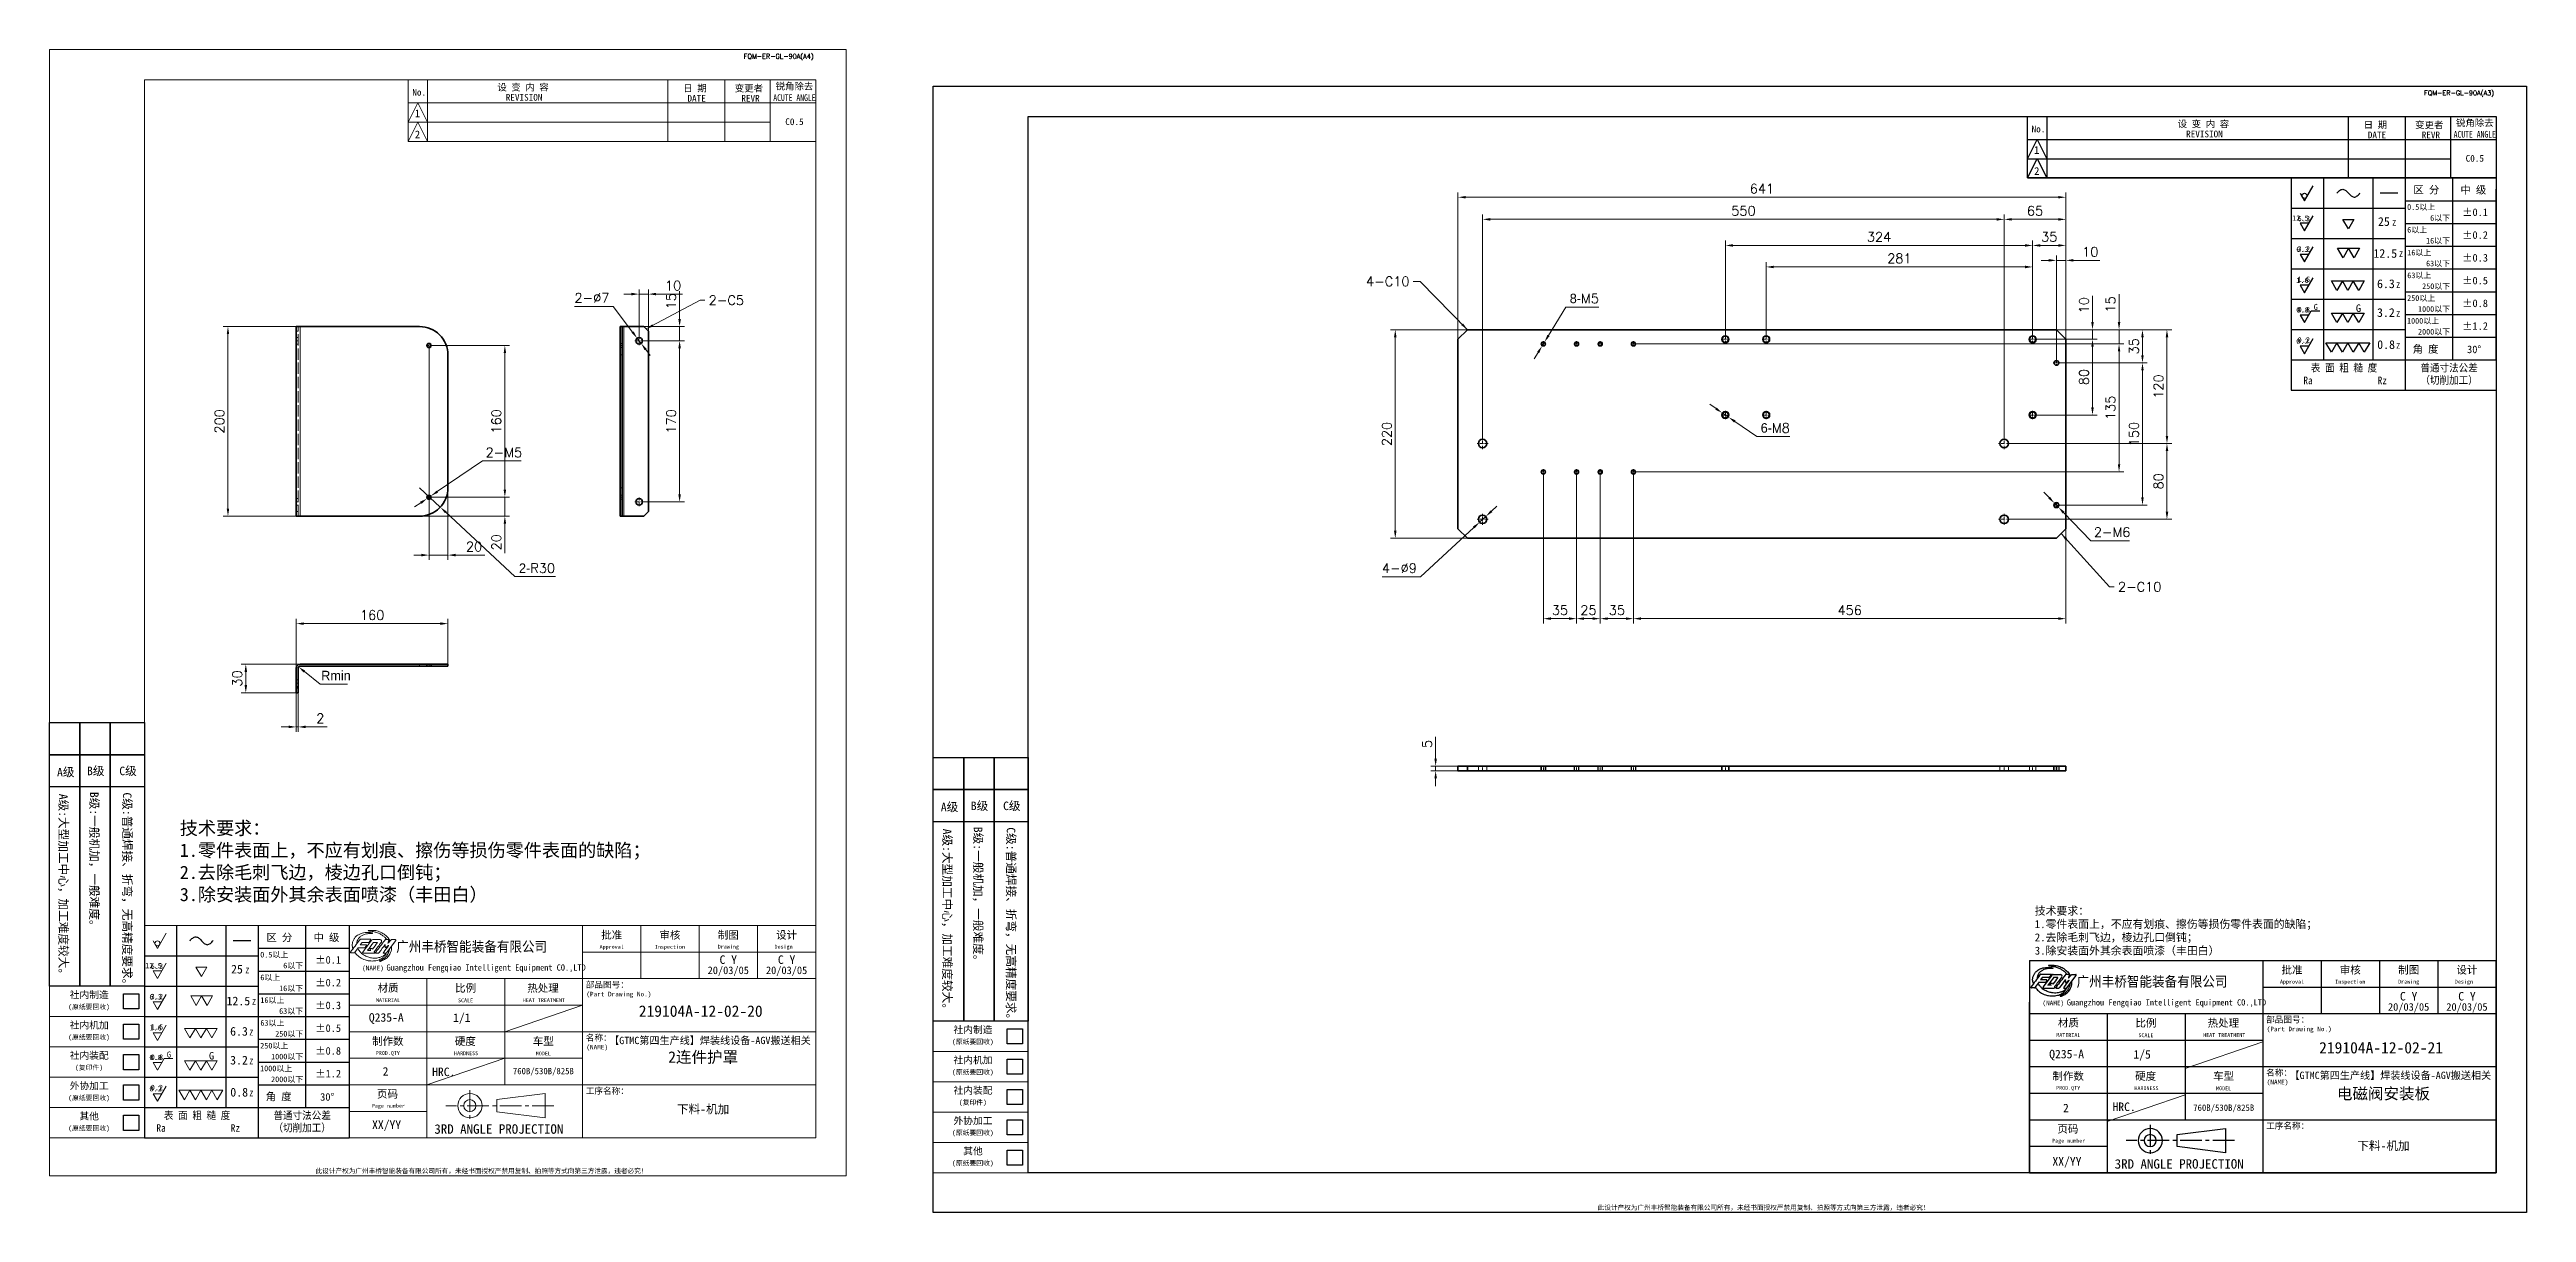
# Model space of a CAD drawing. Header units: millimetres. Extents: x -168473 to -148463, y 295526 to 306160.
# Drawn here: x -157055 to -154443, y 302358 to 303584 of the extents above; entities that cross this region are included whole.
import ezdxf
from ezdxf.enums import TextEntityAlignment as Align

# ---------------------------------------------------------------- set-up
doc = ezdxf.new("R2010")
doc.units = ezdxf.units.MM
for name, pattern in [('CENTER2', [28.575, 19.05, -3.175, 3.175, -3.175]), ('DASHDOT', [18.5, 12, -3, 0.5, -3]), ('DASHED', [15, 12, -3]), ('DASHED2', [9.525, 6.35, -3.175])]:
    doc.linetypes.add(name, pattern=pattern)
for name, color, linetype, lineweight in [('A3', 3, 'Continuous', 20), ('A4', 3, 'Continuous', 20), ('中心线', 2, 'CENTER2', 13), ('图框', 7, 'Continuous', 20), ('尺寸线', 3, 'Continuous', 13), ('文字', 1, 'Continuous', 13), ('细实线', 4, 'Continuous', 25), ('虚线', 2, 'DASHED2', 25)]:
    doc.layers.add(name, color=color, linetype=linetype, lineweight=lineweight)
doc.layers.add('MARK', color=7, linetype='Continuous')
doc.styles.add('CH-1', font='')
doc.styles.add('MX_NOTE_STANDARD', font='txt.shx', dxfattribs={"bigfont": 'extfont.shx'})
doc.styles.get("Standard").update_dxf_attribs({"font": 'txt', "bigfont": 'gbcbig.shx'})
doc.styles.get('CH-1').set_extended_font_data('SimSun')
doc.dimstyles.new('副本04', dxfattribs={"dimscale": 4, "dimtxt": 2.5, "dimasz": 2, "dimexe": 1.25, "dimexo": 0, "dimgap": 1, "dimtad": 1, "dimdsep": 46, "dimtxsty": 'Standard', "dimcen": 0.25, "dimclrd": 3, "dimclre": 3, "dimclrt": 1, "dimadec": 1, "dimazin": 2, "dimtfac": 1, "dimtmove": 0, "dimatfit": 3, "dimfxl": 0, "dimtolj": 1, "dimlwd": -1, "dimlwe": -1, "dimarcsym": 0})
doc.dimstyles.new('副本04$3', dxfattribs={"dimscale": 4, "dimtxt": 2.5, "dimasz": 2, "dimexe": 1.25, "dimexo": 0, "dimgap": 1, "dimtad": 1, "dimtih": 1, "dimtoh": 1, "dimdsep": 46, "dimtxsty": 'Standard', "dimcen": 0.25, "dimclrd": 3, "dimclre": 3, "dimclrt": 1, "dimadec": 1, "dimazin": 2, "dimtfac": 1, "dimtmove": 0, "dimatfit": 3, "dimfxl": 0, "dimtolj": 1, "dimlwd": -1, "dimlwe": -1, "dimarcsym": 0})
doc.dimstyles.new('副本04$4', dxfattribs={"dimscale": 4, "dimtxt": 2.5, "dimasz": 2, "dimexe": 1.25, "dimexo": 0, "dimgap": 1, "dimtad": 1, "dimtoh": 1, "dimdsep": 46, "dimtxsty": 'Standard', "dimcen": 0.25, "dimclrd": 3, "dimclre": 3, "dimclrt": 1, "dimadec": 1, "dimazin": 2, "dimtfac": 1, "dimtmove": 0, "dimatfit": 3, "dimfxl": 0, "dimtolj": 1, "dimlwd": -1, "dimlwe": -1, "dimarcsym": 0})

msp = doc.modelspace()

# ---------------------------------------------------------------- texts
at = {"layer": '尺寸线', "color": 1}
for s, insert, char_height, width, attachment_point in [('\\A1;4-C10', (-155620.614, 303334.642), 10, 500, 9), ('\\A1;2-C5', (-156359.65, 303324.757), 10, 500, 1), ('\\A1;2-C10', (-154873.55, 303022.485), 10, 500, 1), ('\\A1;{\\fSimSun|b0|i0|c134|p2;\\Q0;\\P技术要求：\\P1.零件表面上，不应有划痕、擦伤等损伤零件表面的缺陷；\\P2.去除毛刺飞边，棱边孔口倒钝；\\P3.除安装面外其余表面喷漆（丰田白）}', (-156917.388, 302684.15), 14, 567.46739, 7), ('\\A1;{\\fSimSun|b0|i0|c134|p2;\\Q0;\\P技术要求：\\P1.零件表面上，不应有划痕、擦伤等损伤零件表面的缺陷；\\P2.去除毛刺飞边，棱边孔口倒钝；\\P3.除安装面外其余表面喷漆（丰田白）}', (-154961.299, 302628.424), 8.4, 340.48043, 7)]:
    msp.add_mtext(s, dxfattribs=dict(at, insert=insert, char_height=char_height, width=width, attachment_point=attachment_point))
at = {"layer": '文字', "color": 1, "linetype": 'Continuous', "style": 'CH-1'}
for s, height, p in [('219104A-12-02-20', 12, (-156368.076, 302569.873, -1000.322)), ('Q235-A', 9, (-156699.655, 302562.213, -1000.322)), ('1/1', 9, (-156620.069, 302562.213, -1000.322)), ('【GTMC第四生产线】焊装线设备-AGV搬送相关', 7.8, (-156358.316, 302539.262, -650.209)), ('2连件护罩', 12, (-156365.524, 302521.753, -1000.322)), ('Q235-A', 9, (-154927.679, 302523.589, -1000.322)), ('1/5', 9, (-154848.093, 302523.589, -1000.322)), ('219104A-12-02-21', 12, (-154596.1, 302531.249, -1000.322)), ('2', 9, (-156700.42, 302506.387, -1000.322)), ('【GTMC第四生产线】焊装线设备-AGV搬送相关', 7.8, (-154586.34, 302502.448, -650.209)), ('2', 9, (-154928.444, 302467.763, -1000.322)), ('电磁阀安装板', 12, (-154593.548, 302483.129, -1000.322)), ('XX/YY', 9, (-156699.327, 302449.362, -1000.322)), ('XX/YY', 9, (-154927.351, 302410.739, -1000.322))]:
    msp.add_text(s, height=height, dxfattribs=at).set_placement(p, align=Align.MIDDLE)

# ---------------------------------------------------------------- blocks, each defined once
blk = doc.blocks.new('A$C34C2392C')
at = {"linetype": 'CENTER2', "ltscale": 0.3}
for p, q in [((16.64, 0), (-11.88, 0)), ((-5.53, 4.13), (-5.53, -4.13))]:
    blk.add_line(p, q, dxfattribs=at)
for p, q in [((1.54, 1.6), (14.34, 3.2)), ((1.54, -1.6), (1.54, 1.6)), ((14.34, 3.2), (14.34, -3.2)), ((14.34, -3.2), (1.54, -1.6))]:
    blk.add_line(p, q)
for radius in [3.2, 1.6]:
    blk.add_arc((-5.53, 0), radius, 0, 359.98938)
blk = doc.blocks.new('A$C67844AE1')
for p, q in [((-492, 112), (0, 112)), ((-246, 112), (-246, -112)), ((-184.5, 112), (-184.5, 56)), ((-123, 112), (-123, 56)), ((-61.5, 112), (-61.5, 56)), ((0, -112), (0, 112)), ((-246, 84), (0, 84)), ((-492, 68), (-492, -112)), ((-492, 68), (-492, -112)), ((-492, -112), (-492, 68)), ((-492, 68), (-492, -112)), ((-492, 68), (-492, -112)), ((-492, 68), (-492, -112)), ((-492, 68), (-492, -112)), ((-492, 68), (-492, -112)), ((-492, 68), (-492, -112)), ((-492, -112), (-492, 68)), ((-492, 68), (-492, -112)), ((-492, 68), (-492, -112)), ((-492, 68), (-492, -112)), ((-492, 68), (-492, -112)), ((-492, 56), (0, 56)), ((-410, 56), (-410, -112)), ((-328, 56), (-328, -56)), ((-492, 28), (-246, 28)), ((-492, 0), (0, 0)), ((-492, -28), (-246, -28)), ((-492, -56), (0, -56)), ((-492, -84), (-410, -84)), ((-492, -112), (0, -112))]:
    blk.add_line(p, q)
at = {"color": 4, "ltscale": 0.5}
for p, q in [((-487, 83.1), (-490.1, 83.1)), ((-482.7, 88.4), (-486.5, 83.4)), ((-478.7, 93.9), (-480.4, 91.7)), ((-468.4, 96.5), (-477.7, 84.1)), ((-477, 82.8), (-466, 82.8)), ((-473.8, 90.8), (-475.1, 88.9)), ((-469.3, 85.8), (-472.6, 85.8)), ((-469.2, 85.9), (-470.1, 87.3)), ((-467.8, 87.8), (-469.9, 87.8)), ((-467.8, 87.8), (-467.4, 87.1)), ((-467.1, 97.2), (-459.4, 97.2)), ((-463.8, 82.8), (-461.4, 82.8)), ((-451, 97.2), (-453.6, 97.2)), ((-452.7, 83.1), (-442.9, 96.3)), ((-447.5, 97.2), (-443.3, 97.2))]:
    blk.add_line(p, q, dxfattribs=at)
for centre, radius, start, end in [((-490.1, 83.7), 0.547, 143.2146, 270), ((-487, 83.7), 0.547, 270, 322.7804), ((-482.3, 88.1), 0.547, 90, 142.7804), ((-480, 96.4), 1.09, 90, 143.2146), ((-480.4, 91.7), 0.0547, 142.9576, 270), ((-478.7, 93.9), 0.0547, 90, 142.9576), ((-477, 83.6), 0.821, 143.1791, 270), ((-472.6, 85.8), 0.0547, 143.2802, 270), ((-471.7, 94.5), 0.547, 270, 322.847), ((-469.3, 85.8), 0.0547, 270, 30.8735), ((-469.2, 97.2), 0.219, 322.847, 90), ((-467.1, 95.6), 1.64, 90, 143.1791), ((-467.4, 87.1), 0.0547, 209.8404, 323.8117), ((-466.4, 94.1), 0.0547, 90, 143.2802), ((-463.8, 83.4), 0.547, 142.7605, 270), ((-462.2, 94.1), 0.0547, 323.8117, 90), ((-461.4, 83.6), 0.821, 270, 323.3415), ((-459.4, 95.6), 1.64, 323.504, 90), ((-455.8, 83.1), 0.274, 143.387, 270), ((-454.1, 91.8), 0.137, 354.5829, 143.4402), ((-453.6, 96.7), 0.547, 90, 142.7605), ((-453.1, 83.4), 0.547, 270, 323.5154), ((-450.5, 90.9), 0.137, 323.3038, 127.2693), ((-443.3, 96.6), 0.547, 323.5154, 90)]:
    blk.add_arc(centre, radius, start, end, dxfattribs=at)
at = {"color": 3, "ltscale": 0.5}
for points, knots in [([(-488, 87.4), (-488.3, 88.2), (-488.6, 89.5), (-488.8, 91.4), (-488.7, 93), (-488.5, 94.5), (-488, 95.9), (-487.3, 97.3), (-486.5, 98.5), (-485.6, 99.9), (-484.1, 101.2), (-482.1, 102.5), (-479.6, 103.7), (-476.6, 104.5), (-473.5, 104.7), (-470.8, 104.7), (-469, 104.5), (-468.1, 104.3), (-467.6, 104.2), (-467.4, 104.1), (-467.4, 103.8), (-467.5, 103.6), (-467.7, 103.6), (-467.8, 103.6)], [0.033361, 0.033361, 0.033361, 0.033361, 0.471833, 0.793856, 1.06763, 1.327784, 1.632518, 1.904259, 2.171672, 2.434164, 2.811787, 3.221221, 3.771763, 4.287691, 4.918993, 5.487196, 5.736969, 5.935719, 6.004988, 6.011363, 6.068145, 6.111246, 6.151841, 6.151841, 6.151841, 6.151841]), ([(-471.9, 106.8), (-471.9, 106.8), (-471.9, 106.9), (-471.1, 106.9), (-470.1, 107), (-468.3, 106.9), (-466.3, 106.9), (-463.9, 106.7), (-461.4, 105.9), (-458.9, 105.1), (-456.8, 104), (-455, 102.8), (-453.4, 101.6), (-451.6, 99.9), (-450.3, 98.1), (-449.4, 96.7), (-449.1, 95.9), (-449, 95.7)], [0, 0, 0, 0, 0.013513, 0.041806, 0.340693, 0.661167, 1.001786, 1.450195, 1.93793, 2.441413, 2.919246, 3.201062, 3.624217, 4.053268, 4.510623, 4.853859, 4.962074, 4.962074, 4.962074, 4.962074]), ([(-486.1, 83.9), (-485.6, 83.2), (-484.1, 81), (-480.4, 78), (-475.7, 75.7), (-470.4, 74.5), (-465.2, 74.6), (-460.4, 75.6), (-456.8, 77.7), (-454.7, 79.8), (-453.7, 81.1), (-453.4, 81.9), (-453.8, 82), (-453.8, 81.9), (-453.9, 81.8)], [0.008574, 0.008574, 0.008574, 0.008574, 0.511088, 1.461558, 2.551285, 3.372869, 4.408758, 5.360341, 6.07413, 6.646139, 6.965728, 7.014048, 7.055407, 7.097199, 7.097199, 7.097199, 7.097199]), ([(-467.8, 103.6), (-468.7, 103.6), (-471.1, 103.6), (-474.8, 103.2), (-478.3, 101.8), (-481.1, 99.8), (-483, 97.3), (-484, 94.8), (-484, 93.4), (-483.9, 92.9)], [0, 0, 0, 0, 0.511401, 1.333961, 2.006207, 2.544799, 3.201133, 3.690752, 3.982461, 3.982461, 3.982461, 3.982461]), ([(-453.9, 81.8), (-454.2, 81.5), (-455.1, 80.3), (-457.5, 79.1), (-460.3, 78.2), (-463.1, 77.6), (-465.7, 77.6), (-468.2, 77.7), (-470.3, 78.3), (-472.4, 78.9), (-474.6, 79.8), (-476.8, 81.1), (-479, 82.6), (-480.7, 84.6), (-482.1, 86.3), (-482.8, 87.5), (-483, 88)], [0, 0, 0, 0, 0.227272, 0.804496, 1.430419, 1.862632, 2.367125, 2.88024, 3.204387, 3.579335, 4.036384, 4.516387, 4.985288, 5.507707, 5.907232, 6.223175, 6.223175, 6.223175, 6.223175]), ([(-449.4, 87.5), (-449.5, 86.9), (-449.6, 86.1), (-449.9, 84.8), (-450.4, 83.8), (-450.8, 82.6), (-451.5, 81.6), (-452.2, 80.2), (-453.2, 79.2), (-454.3, 78), (-455.6, 77.1), (-457, 76.1), (-458.4, 75.4), (-459.2, 74.9), (-459.9, 74.7), (-459.9, 74.2), (-459.7, 74.2), (-459.5, 74.2)], [0.004933, 0.004933, 0.004933, 0.004933, 0.333622, 0.498315, 0.724349, 0.934741, 1.17012, 1.401267, 1.780901, 1.94954, 2.292483, 2.648069, 2.865789, 3.139575, 3.199954, 3.253921, 3.331828, 3.331828, 3.331828, 3.331828]), ([(-459.5, 74.2), (-459.1, 74.3), (-457.8, 74.6), (-455.9, 75.5), (-453.8, 76.8), (-452, 78), (-450.5, 79.8), (-449.2, 81.6), (-448.2, 83.9), (-447.3, 86.8), (-447.3, 89.1), (-447.3, 90.4)], [0, 0, 0, 0, 0.196818, 0.752706, 1.133972, 1.558354, 1.94217, 2.414014, 2.774875, 3.316286, 4.02771, 4.02771, 4.02771, 4.02771])]:
    blk.add_open_spline(points, degree=3, knots=knots, dxfattribs=at)
blk.add_spline([(-471.9, 106.8), (-471.8, 106.5), (-471.3, 106.3), (-470, 106.2), (-468.7, 106), (-466.8, 105.7), (-464.7, 105.2), (-462.9, 104.7), (-461.1, 104), (-459.4, 103.1), (-457.9, 102.2), (-455.3, 100.3), (-454.1, 99.3), (-453.6, 98.7), (-452.3, 97.2)], degree=3, dxfattribs=at)
at = {"color": 4, "ltscale": 0.5}
for points, knots in [([(-480.8, 97), (-480.9, 96.9), (-481, 96.8), (-481.1, 96.7), (-484.3, 92.4), (-487.4, 88.2), (-490.6, 84)], [-0.084236, -0.084236, -0.084236, -0.084236, 0, 0, 0, 2.885251, 2.885251, 2.885251, 2.885251]), ([(-480, 97.5), (-479.8, 97.5), (-479.7, 97.5), (-479.5, 97.5), (-479.5, 97.5), (-479.5, 97.5), (-479.5, 97.5), (-476.4, 97.5), (-473.2, 97.5), (-470.1, 97.5), (-470.1, 97.5), (-470.1, 97.5), (-470.1, 97.5), (-469.8, 97.5), (-469.5, 97.5), (-469.2, 97.5)], [-0.077734, -0.077734, -0.077734, -0.077734, 0, 0, 0, 0, 0, 0, 1.729211, 1.729211, 1.729211, 1.729211, 1.729211, 1.729211, 1.885805, 1.885805, 1.885805, 1.885805]), ([(-471.7, 94), (-471.7, 94), (-471.7, 94), (-471.8, 94), (-471.8, 94), (-471.8, 94), (-471.8, 94), (-474.1, 94), (-476.4, 94), (-478.7, 94)], [-0.012966, -0.012966, -0.012966, -0.012966, 0, 0, 0, 0, 0, 0, 1.257183, 1.257183, 1.257183, 1.257183]), ([(-469, 97.1), (-469.2, 96.9), (-469.4, 96.7), (-469.5, 96.5), (-469.5, 96.5), (-469.5, 96.5), (-469.5, 96.5), (-470, 95.8), (-470.6, 95.1), (-471.1, 94.4), (-471.1, 94.4), (-471.1, 94.4), (-471.1, 94.4), (-471.2, 94.3), (-471.2, 94.3), (-471.3, 94.2)], [-0.1423966, -0.1423966, -0.1423966, -0.1423966, 0, 0, 0, 0, 0, 0, 0.4822707, 0.4822707, 0.4822707, 0.4822707, 0.4822707, 0.4822707, 0.529029, 0.529029, 0.529029, 0.529029]), ([(-469.9, 87.8), (-470, 87.8), (-470, 87.8), (-470.1, 87.7), (-470.2, 87.7), (-470.2, 87.6), (-470.2, 87.5), (-470.1, 87.4), (-470.1, 87.3), (-470.1, 87.3)], [0, 0, 0, 0, 0.0189462, 0.0330559, 0.0436533, 0.0575788, 0.0766083, 0.0956988, 0.1082528, 0.1082528, 0.1082528, 0.1082528]), ([(-454.1, 97), (-454.2, 96.8), (-454.4, 96.6), (-454.5, 96.4), (-457.7, 92.2), (-460.8, 88.1), (-464, 84), (-464, 83.9), (-464.1, 83.8), (-464.2, 83.7)], [-0.140102, -0.140102, -0.140102, -0.140102, 0, 0, 0, 2.844058, 2.844058, 2.844058, 2.913465, 2.913465, 2.913465, 2.913465]), ([(-456, 83.3), (-455.9, 83.5), (-455.7, 83.7), (-455.6, 83.9), (-455.6, 83.9), (-455.6, 83.9), (-455.6, 83.9), (-453.8, 86.2), (-452.1, 88.5), (-450.4, 90.9)], [-0.132838, -0.132838, -0.132838, -0.132838, 0, 0, 0, 0, 0, 0, 1.591518, 1.591518, 1.591518, 1.591518]), ([(-451, 97.2), (-451, 97.2), (-450.8, 97.2), (-450.4, 97), (-450.2, 96.5), (-450.3, 95.9), (-450.5, 95.2), (-450.8, 94.5), (-451, 94), (-451.1, 93.7), (-451.1, 93.6), (-451, 93.6), (-450.8, 93.6), (-450.5, 94), (-450, 94.6), (-449.2, 95.5), (-448.6, 96.3), (-448, 96.8), (-447.7, 97.1), (-447.5, 97.2)], [0, 0, 0, 0, 0.047379, 0.11361, 0.198731, 0.32589, 0.467244, 0.599055, 0.733672, 0.758899, 0.77069, 0.790267, 0.820293, 0.867992, 1.054564, 1.278066, 1.476304, 1.62487, 1.711224, 1.711224, 1.711224, 1.711224])]:
    blk.add_open_spline(points, degree=3, knots=knots, dxfattribs=at)
for points in [[(-476, 88.6), (-478.1, 88.6), (-480.2, 88.6), (-482.3, 88.6)], [(-474.4, 91.6), (-476.4, 91.6), (-478.4, 91.6), (-480.4, 91.6)], [(-466.4, 94.2), (-468.5, 91.4), (-470.5, 88.6), (-472.6, 85.9)], [(-462.2, 94.1), (-463.9, 91.8), (-465.6, 89.4), (-467.3, 87.1)], [(-466.4, 94.2), (-465, 94.2), (-463.6, 94.2), (-462.2, 94.2)], [(-458.1, 94.6), (-460.6, 91.2), (-463.1, 87.8), (-465.6, 84.4)], [(-454.2, 91.9), (-456, 89.4), (-457.9, 86.9), (-460.7, 83.1)], [(-455.8, 82.9), (-454.9, 82.9), (-454, 82.9), (-453.1, 82.9)], [(-454.1, 89.6), (-454.1, 90.3), (-454, 91.1), (-453.9, 91.8)], [(-453.1, 89.1), (-452.3, 89.7), (-451.4, 90.4), (-450.6, 91.1)]]:
    blk.add_open_spline(points, degree=3, dxfattribs=at)
for points in [[(-476, 88.6), (-475.6, 88.6), (-475.4, 88.7), (-475.3, 88.7), (-475.1, 88.9)], [(-473.8, 90.8), (-473.7, 91), (-473.7, 91.2), (-473.8, 91.4), (-474, 91.5), (-474.2, 91.6), (-474.4, 91.6)], [(-465.6, 84.4), (-465.6, 84.3), (-465.6, 84.2), (-465.5, 84), (-465.4, 83.8), (-465.2, 83.4), (-465.1, 83.3), (-465.1, 83.1), (-465.4, 83), (-465.7, 82.9), (-466, 82.8)], [(-454.1, 89.6), (-454.2, 89.2), (-454.1, 89), (-454, 88.8), (-453.8, 88.8), (-453.6, 88.8), (-453.4, 88.9), (-453.1, 89.1)]]:
    blk.add_spline(points, degree=3, dxfattribs=at)
at = {"layer": '细实线', "color": 0, "linetype": 'Continuous'}
for p, q in [((-492, 112), (-492, 56)), ((-492, 68), (-492, -112)), ((-492, 68), (-492, -112)), ((-492, 68), (-492, -112))]:
    blk.add_line(p, q, dxfattribs=at)
at = {"lineweight": 35, "xscale": 4, "yscale": 4, "zscale": 4}
blk.add_blockref('A$C34C2392C', (-342.6, -78), dxfattribs=at)
at = {"style": 'CH-1'}
for s, height, p in [('批准', 8.11, (-215.2, 102.3)), ('审核', 8.11, (-153.8, 102.3)), ('制图', 8.11, (-92.2, 102.3)), ('设计', 8.11, (-30.8, 102.3)), ('Approval', 4.06, (-215.2, 89.1)), ('Inspection', 4.06, (-153.8, 89.1)), ('Drawing', 4.06, (-92.2, 89.1)), ('Design  ', 4.06, (-30.8, 89.1)), ('MATERIAL', 4.06, (-451.1, 33.3)), ('比例', 8.11, (-369.3, 46.3)), ('SCALE', 4.06, (-369.3, 33.1)), ('制作数', 8.11, (-451.3, -9.7)), ('PROD.QTY', 4.06, (-451.3, -22.9)), ('车型', 8.11, (-287.3, -9.7)), ('MODEL', 4.06, (-287.3, -22.9)), ('3RD ANGLE PROJECTION', 10, (-334.2, -102.6))]:
    blk.add_text(s, height=height, dxfattribs=at).set_placement(p, align=Align.MIDDLE)
at = {"lineweight": 35, "style": 'CH-1'}
for s, height, p in [('(NAME)', 4.87, (-478.4, 64.7)), ('部品图号：', 6.49, (-242.5, 46.4)), ('(Part Drawing No.)', 4.868, (-241.9, 37.3)), ('名称：', 6.49, (-242.5, -9.6)), ('(NAME)', 4.87, (-241.9, -18.7)), ('工序名称：', 6.49, (-242.5, -65.6))]:
    blk.add_text(s, height=height, dxfattribs=at).set_placement(p)
at = {"style": 'CH-1'}
blk.add_text('材质', height=8.11, dxfattribs=at).set_placement((-462.1, 42.2))
at = {"lineweight": 35, "style": 'CH-1'}
for s, height, p in [('HEAT TREATMENT', 4.055, (-286.7, 33.3)), ('热处理', 8.11, (-287.6, 46.3)), ('硬度', 8.11, (-369.6, -9.7)), ('HARDNESS', 4.06, (-368.7, -22.7)), ('HRC.', 9, (-392.3, -42.3, -1000.3)), ('Page number', 4.055, (-450.7, -78.7)), ('页码', 8.11, (-451.6, -65.7))]:
    blk.add_text(s, height=height, dxfattribs=at).set_placement(p, align=Align.MIDDLE)
at = {"layer": 'MARK', "style": 'CH-1', "width": 0.9}
blk.add_text('广州丰桥智能装备有限公司', height=10.8, dxfattribs=at).set_placement((-442.4, 84.4))
at = {"layer": 'MARK', "insert": (-452.7, 71), "char_height": 6.5, "width": 556.951, "attachment_point": 1, "style": 'CH-1'}
blk.add_mtext('{\\W0.9;Guangzhou Fengqiao Intelligent Equipment CO.,LTD}', dxfattribs=at)
blk = doc.blocks.new('A$C32AF00EF')
for p, q in [((-1.44, 2.5), (0, 0)), ((0, 0), (2.89, 5))]:
    blk.add_line(p, q)
blk.add_circle((0, 1.67), 0.833)
blk = doc.blocks.new('A$C553B2148')
for p, q in [((1.44, 0), (-1.44, 0)), ((-1.44, 0), (0, -2.5)), ((0, -2.5), (2.89, 2.5))]:
    blk.add_line(p, q)
at = {"style": 'MX_NOTE_STANDARD'}
blk.add_attdef('12.5', text='', height=1.75, dxfattribs=at).set_placement((1.44, 0.28), align=Align.BOTTOM_RIGHT)
blk = doc.blocks.new('A$C1377093C')
for p, q in [((0, 0), (-1.44, 2.5)), ((-1.44, 2.5), (1.44, 2.5)), ((1.44, 2.5), (0, 0))]:
    blk.add_line(p, q)
blk = doc.blocks.new('A$C6D2D6B6B')
for p, q in [((0, 0), (-1.44, 2.5)), ((-1.44, 2.5), (1.44, 2.5)), ((1.44, 2.5), (0, 0)), ((1.44, 2.5), (4.33, 2.5)), ((2.89, 0), (1.44, 2.5)), ((4.33, 2.5), (2.89, 0))]:
    blk.add_line(p, q)
blk = doc.blocks.new('A$C62DD302B')
for p, q in [((-2.89, 0), (-4.33, 2.5)), ((-4.33, 2.5), (-1.44, 2.5)), ((-1.44, 2.5), (-2.89, 0)), ((-1.44, 2.5), (1.44, 2.5)), ((0, 0), (-1.44, 2.5)), ((1.44, 2.5), (0, 0)), ((2.89, 0), (1.44, 2.5)), ((1.44, 2.5), (4.33, 2.5)), ((4.33, 2.5), (2.89, 0))]:
    blk.add_line(p, q)
blk = doc.blocks.new('A$C077E39D2')
for p, q in [((-4.33, -2.5), (-5.77, 0)), ((-5.77, 0), (-2.89, 0)), ((-2.89, 0), (-4.33, -2.5)), ((-2.89, 0), (0, 0)), ((-1.44, -2.5), (-2.89, 0)), ((0, 0), (-1.44, -2.5)), ((1.44, -2.5), (0, 0)), ((0, 0), (2.89, 0)), ((2.89, 0), (1.44, -2.5)), ((4.33, -2.5), (2.89, 0)), ((2.89, 0), (5.77, 0)), ((5.77, 0), (4.33, -2.5))]:
    blk.add_line(p, q)
blk = doc.blocks.new('A$C09D43E00')
for p, q in [((1.15, 2), (-1.15, 2)), ((-1.15, 2), (0, 0)), ((0, 0), (1.78, 3.08)), ((1.78, 3.08), (4.07, 3.08))]:
    blk.add_line(p, q)
at = {"style": 'MX_NOTE_STANDARD'}
blk.add_attdef('12.5', text='', height=1.4, dxfattribs=at).set_placement((1.15, 2.22), align=Align.BOTTOM_RIGHT)
at = {"layer": '细实线', "color": 0, "style": 'CH-1'}
blk.add_text('G', height=1.6, dxfattribs=at).set_placement((2.47, 3.33))
blk = doc.blocks.new('A$C339E5D7D')
for p, q in [((-2.89, 0), (-4.33, 2.5)), ((-4.33, 2.5), (-1.44, 2.5)), ((-1.44, 2.5), (-2.89, 0)), ((-1.44, 2.5), (1.44, 2.5)), ((0, 0), (-1.44, 2.5)), ((1.44, 2.5), (0, 0)), ((2.89, 0), (1.44, 2.5)), ((1.44, 2.5), (4.33, 2.5)), ((4.33, 2.5), (2.89, 0))]:
    blk.add_line(p, q)
at = {"layer": '细实线', "color": 0, "style": 'CH-1'}
blk.add_text('G', height=2, dxfattribs=at).set_placement((2.13, 2.81))
blk = doc.blocks.new('54')
for p, q in [((5360.8, 6053.2), (5468.8, 6053.2)), ((5468.8, 6047.2), (5468.8, 5957.2)), ((5468.8, 6047.2), (5468.8, 5957.2)), ((5468.8, 5957.2), (5468.8, 6047.2)), ((5468.8, 6047.2), (5468.8, 5957.2)), ((5468.8, 6047.2), (5468.8, 5957.2)), ((5468.8, 6047.2), (5468.8, 5957.2)), ((5468.8, 6047.2), (5468.8, 5957.2)), ((5468.8, 6047.2), (5468.8, 5957.2)), ((5468.8, 6047.2), (5468.8, 5957.2)), ((5468.8, 5957.2), (5468.8, 6047.2)), ((5468.8, 6047.2), (5468.8, 5957.2)), ((5468.8, 6047.2), (5468.8, 5957.2)), ((5468.8, 6047.2), (5468.8, 5957.2)), ((5468.8, 6047.2), (5468.8, 5957.2))]:
    blk.add_line(p, q)
at = {"layer": '细实线', "color": 0, "linetype": 'Continuous'}
for p, q in [((5360.8, 6053.2), (5360.8, 5941.2)), ((5377.8, 6053.2), (5377.8, 5957.2)), ((5403.8, 6053.2), (5403.8, 5957.2)), ((5420.8, 6053.2), (5420.8, 5941.2)), ((5445.8, 6053.2), (5445.8, 5957.2)), ((5468.8, 6053.2), (5468.8, 5941.2)), ((5468.8, 6047.2), (5468.8, 5957.2)), ((5468.8, 6047.2), (5468.8, 5957.2)), ((5468.8, 6047.2), (5468.8, 5957.2)), ((5360.8, 6037.2), (5420.8, 6037.2)), ((5407.7, 6045.3), (5417, 6045.3)), ((5420.8, 6041.2), (5468.8, 6041.2)), ((5360.8, 6021.2), (5420.8, 6021.2)), ((5420.8, 6029.2), (5468.8, 6029.2)), ((5420.8, 6017.2), (5468.8, 6017.2)), ((5360.8, 6005.2), (5420.8, 6005.2)), ((5420.8, 6005.2), (5468.8, 6005.2)), ((5360.8, 5989.2), (5420.8, 5989.2)), ((5420.8, 5993.2), (5468.8, 5993.2)), ((5360.8, 5973.2), (5420.8, 5973.2)), ((5420.8, 5981.2), (5468.8, 5981.2)), ((5420.8, 5969.2), (5468.8, 5969.2)), ((5360.8, 5957.2), (5468.8, 5957.2)), ((5360.8, 5957.2), (5468.8, 5957.2)), ((5360.8, 5941.2), (5468.8, 5941.2))]:
    blk.add_line(p, q, dxfattribs=at)
at = {"layer": '细实线', "color": 0, "linetype": 'Continuous', "start_tangent": (0.606347, 0.7952), "end_tangent": (0.584547, 0.81136)}
blk.add_spline([(5384.9, 6045.2), (5386.3, 6046.6), (5388, 6047.2), (5389.5, 6046.6), (5390.9, 6045.2), (5392.4, 6043.8), (5393.9, 6043.1), (5395.6, 6043.8), (5397, 6045.3)], degree=3, dxfattribs=at)
for name, p, xscale, yscale, zscale in [('A$C32AF00EF', (5367.7, 6041.1), 1.600000000000364, 1.600000000000364, 1.600000000000364), ('A$C1377093C', (5390.9, 6026.3), 2, 2, 2), ('A$C6D2D6B6B', (5388.1, 6011.1), 2, 2, 2), ('A$C62DD302B', (5390.6, 5993.9), 2, 2, 2), ('A$C077E39D2', (5390.6, 5966.3), 2, 2, 2)]:
    blk.add_blockref(name, p, dxfattribs=dict(xscale=xscale, yscale=yscale, zscale=zscale))
ref = blk.add_blockref('A$C553B2148', (5367.7, 6029.3), dxfattribs=dict(xscale=1.600000000000364, yscale=1.600000000000364, zscale=1.600000000000364))
ref.add_attrib('12.5', '12.5', dxfattribs={"height": 2.8, "style": 'CH-1'}).set_placement((5370, 6029.8), align=Align.BOTTOM_RIGHT)
ref = blk.add_blockref('A$C553B2148', (5367.7, 6012.9), dxfattribs=dict(xscale=1.600000000000364, yscale=1.600000000000364, zscale=1.600000000000364))
ref.add_attrib('12.5', '6.3', dxfattribs={"height": 2.8, "style": 'CH-1'}).set_placement((5370, 6013.3), align=Align.BOTTOM_RIGHT)
ref = blk.add_blockref('A$C553B2148', (5367.7, 5996.6), dxfattribs=dict(xscale=1.600000000000364, yscale=1.600000000000364, zscale=1.600000000000364))
ref.add_attrib('12.5', '1.6', dxfattribs={"height": 2.8, "style": 'CH-1'}).set_placement((5370, 5997), align=Align.BOTTOM_RIGHT)
at = {"lineweight": 35}
ref = blk.add_blockref('A$C09D43E00', (5367.7, 5976.9), dxfattribs=dict(at, xscale=2, yscale=2, zscale=2))
ref.add_attrib('12.5', '0.8', dxfattribs={"height": 2.8, "style": 'CH-1'}).set_placement((5370, 5981.4), align=Align.BOTTOM_RIGHT)
at = {"lineweight": 35, "xscale": 2, "yscale": 2, "zscale": 2}
blk.add_blockref('A$C339E5D7D', (5390.6, 5976.9), dxfattribs=at)
ref = blk.add_blockref('A$C553B2148', (5367.7, 5964.5), dxfattribs=dict(xscale=1.600000000000364, yscale=1.600000000000364, zscale=1.600000000000364))
ref.add_attrib('12.5', '0.2', dxfattribs={"height": 2.8, "style": 'CH-1'}).set_placement((5370, 5964.9), align=Align.BOTTOM_RIGHT)
at = {"style": 'CH-1', "width": 0.9}
for s, p in [('表 面 粗 糙 度', (5388.6, 5953.2)), ('普通寸法公差', (5444, 5953.2)), ('Ra              Rz', (5389.2, 5946.4)), ('（切削加工）', (5444, 5946.7))]:
    blk.add_text(s, height=4, dxfattribs=at).set_placement(p, align=Align.MIDDLE)
at = {"layer": '细实线', "color": 0, "style": 'CH-1'}
for s, height, p in [('区 分', 4, (5432, 6047)), ('中 级', 4, (5456.8, 6047)), ('0.5以上', 3, (5429.3, 6037.9)), ('6以下', 3, (5439.3, 6032.1)), ('6以上', 3, (5427.2, 6025.9)), ('16以下', 3, (5438.2, 6020.1)), ('16以上', 3, (5428.3, 6013.9)), ('63以下', 3, (5438.2, 6008.1)), ('63以上', 3, (5428.3, 6001.9)), ('250以下', 3, (5437.2, 5996.1)), ('250以上', 3, (5429.3, 5989.9)), ('1000以下', 3, (5436.1, 5984.1)), ('1000以上', 3, (5430.3, 5977.9)), ('2000以下', 3, (5436.1, 5972.1)), ('角 度', 4, (5431.6, 5963.1))]:
    blk.add_text(s, height=height, dxfattribs=at).set_placement(p, align=Align.MIDDLE)
for s, height, p in [('%%P0.1', 4, (5450.9, 6033.1)), ('6.3', 2.94, (5364.1, 6030.3)), ('25', 4.6, (5406.5, 6027.9)), ('Z', 3, (5414, 6028)), ('%%P0.2', 4, (5450.9, 6021.1)), ('3.2', 2.94, (5364.1, 6014.3)), ('12.5', 4.6, (5404.1, 6011.1)), ('Z', 3, (5417.6, 6011.5)), ('%%P0.3', 4, (5450.9, 6009.1)), ('1.6', 2.94, (5364.1, 5998.3)), ('6.3', 4.6, (5406, 5995.1)), ('Z', 3, (5416.1, 5995.2)), ('%%P0.5', 4, (5450.9, 5997.1)), ('0.8', 2.94, (5364.1, 5982.3)), ('3.2', 4.6, (5406, 5979.9)), ('Z', 3, (5416.1, 5980)), ('%%P0.8', 4, (5450.9, 5985.1)), ('0.2', 2.94, (5364.1, 5966.3)), ('%%P1.2', 4, (5450.9, 5973.1)), ('0.8', 4.6, (5406.1, 5963)), ('Z', 3, (5416.1, 5963.1)), ('30°', 4, (5453.5, 5960.8))]:
    blk.add_text(s, height=height, dxfattribs=at).set_placement(p)
blk = doc.blocks.new('fenlei')
at = {"layer": '图框'}
for points in [[(-25, 32), (0, 32), (0, 40), (-25, 40)], [(-25, 24), (0, 24), (0, 32), (-25, 32)], [(-25, 16), (0, 16), (0, 24), (-25, 24)], [(-25, 8), (0, 8), (0, 16), (-25, 16)], [(-25, 0), (0, 0), (0, 8), (-25, 8)]]:
    blk.add_lwpolyline(points, close=True, dxfattribs=at)
at = {"layer": '细实线'}
for points in [[(-5.5, 38), (-1.5, 38), (-1.5, 34), (-5.5, 34)], [(-5.5, 30), (-1.5, 30), (-1.5, 26), (-5.5, 26)], [(-5.5, 22), (-1.5, 22), (-1.5, 18), (-5.5, 18)], [(-5.5, 14), (-1.5, 14), (-1.5, 10), (-5.5, 10)], [(-5.5, 6), (-1.5, 6), (-1.5, 2), (-5.5, 2)]]:
    blk.add_lwpolyline(points, close=True, dxfattribs=at)
at = {"style": 'CH-1'}
for s, height, p in [('(原纸要回收)', 1.285, (-14.58, 34.52)), ('社内制造', 1.836, (-14.54, 37.8)), ('(原纸要回收)', 1.285, (-14.58, 26.52)), ('社内机加', 1.836, (-14.54, 29.8)), ('社内装配', 1.836, (-14.54, 21.8)), ('外协加工', 1.836, (-14.54, 13.8)), ('(复印件)', 1.285, (-14.58, 18.52)), ('(原纸要回收)', 1.285, (-14.58, 10.52)), ('其他', 1.836, (-14.54, 5.8)), ('(原纸要回收)', 1.285, (-14.58, 2.52))]:
    blk.add_text(s, height=height, dxfattribs=at).set_placement(p, align=Align.MIDDLE)
blk = doc.blocks.new('机加分类')
at = {"layer": '细实线'}
for p, q in [((-94, -8.5), (-94, 0)), ((-94, 0), (-86, 0)), ((-86, -8.5), (-86, 0)), ((-86, 0), (-78, 0)), ((-86, 0), (-86, -8.5)), ((-78, -8.5), (-78, 0)), ((-78, 0), (-69, 0)), ((-78, 0), (-78, -8.5)), ((-69, 0), (-69, -8.5)), ((-86, -8.5), (-94, -8.5)), ((-94, -17), (-94, -8.5)), ((-94, -8.5), (-86, -8.5)), ((-78, -8.5), (-86, -8.5)), ((-86, -17), (-86, -8.5)), ((-86, -8.5), (-78, -8.5)), ((-86, -8.5), (-86, -17)), ((-69, -8.5), (-78, -8.5)), ((-78, -17), (-78, -8.5)), ((-78, -8.5), (-69, -8.5)), ((-78, -8.5), (-78, -17)), ((-69, -8.5), (-69, -17)), ((-86, -17), (-94, -17)), ((-94, -69.55), (-94, -17)), ((-78, -17), (-86, -17)), ((-86, -69.55), (-86, -17)), ((-86, -17), (-86, -69.55)), ((-69, -17), (-78, -17)), ((-78, -69.55), (-78, -17)), ((-78, -17), (-78, -69.55)), ((-69, -17), (-69, -69.55)), ((-86, -69.55), (-94, -69.55)), ((-78, -69.55), (-86, -69.55)), ((-69, -69.55), (-78, -69.55))]:
    blk.add_line(p, q, dxfattribs=at)
at = {"layer": '文字', "color": 1, "linetype": 'Continuous', "style": 'CH-1'}
blk.add_text('A级', height=2.25, dxfattribs=at).set_placement((-89.72, -14.22, -250.08), align=Align.CENTER)
for s, p in [('B级', (-81.81, -12.71, -250.08)), ('C级', (-73.31, -12.71, -250.08))]:
    blk.add_text(s, height=2.25, dxfattribs=at).set_placement(p, align=Align.MIDDLE)
for s, p in [('A级:大型加工中心，加工难度较大。', (-90.3, -43.36)), ('B级:一般机加，一般难度。', (-82.16, -36.72)), ('C级:普通焊接、折弯，无高精度要求。', (-73.47, -44.53))]:
    blk.add_text(s, height=2.25, rotation=270, dxfattribs=at).set_placement(p, align=Align.MIDDLE)
blk = doc.blocks.new('1比1 竖框')
at = {"layer": '图框'}
for p, q in [((0, 0), (0, 297)), ((0, 297), (210, 297)), ((178, 297), (202, 297)), ((210, 297), (210, 0)), ((25, 289), (202, 289)), ((25, 10), (25, 289)), ((25, 272.79), (25, 289)), ((94.55, 272.79), (94.55, 289)), ((99.62, 289), (99.62, 272.79)), ((163, 289), (163, 272.79)), ((163, 289), (163, 272.79)), ((163, 289), (163, 272.79)), ((163, 289), (163, 272.79)), ((163, 289), (163, 272.79)), ((178, 289), (178, 272.79)), ((178, 289), (178, 272.79)), ((178, 289), (178, 272.79)), ((178, 289), (178, 272.79)), ((178, 289), (178, 272.79)), ((178, 289), (202, 289)), ((178, 289), (202, 289)), ((178, 289), (202, 289)), ((178, 289), (202, 289)), ((202, 289), (178, 289)), ((190, 289), (190, 272.79)), ((190, 289), (190, 272.79)), ((190, 289), (190, 272.79)), ((190, 289), (190, 272.79)), ((190, 289), (190, 272.79)), ((202, 289), (202, 10)), ((94.55, 277.86), (97.09, 282.93)), ((94.55, 282.93), (190, 282.93)), ((94.55, 282.93), (190, 282.93)), ((94.55, 282.93), (190, 282.93)), ((94.55, 282.93), (190, 282.93)), ((97.09, 282.93), (99.62, 277.86)), ((190, 282.93), (202, 282.93)), ((190, 282.93), (202, 282.93)), ((190, 282.93), (202, 282.93)), ((190, 282.93), (202, 282.93)), ((94.55, 272.79), (97.09, 277.86)), ((94.55, 277.86), (190, 277.86)), ((94.55, 277.86), (190, 277.86)), ((94.55, 277.86), (190, 277.86)), ((94.55, 277.86), (190, 277.86)), ((97.09, 277.86), (99.62, 272.79)), ((94.55, 272.79), (202, 272.79)), ((202, 272.79), (94.55, 272.79)), ((94.55, 272.79), (202, 272.79)), ((94.55, 272.79), (202, 272.79)), ((30.07, 10), (202, 10)), ((210, 0), (0, 0))]:
    blk.add_line(p, q, dxfattribs=at)
blk.add_blockref('机加分类', (94, 119.55))
for name, p, xscale, yscale, zscale in [('54', (-2655.4, -2960.59), 0.5, 0.5, 0.5), ('A$C67844AE1', (202, 38), 0.25, 0.25, 0.25)]:
    blk.add_blockref(name, p, dxfattribs=dict(at, xscale=xscale, yscale=yscale, zscale=zscale))
blk.add_blockref('fenlei', (25, 10), dxfattribs=at)
at = {"layer": '图框', "style": 'CH-1'}
for s, height, p in [('设 变 内 容', 1.775, (124.84, 287.09)), ('日 期', 1.775, (170.17, 286.84)), ('变更者', 1.775, (184.38, 286.84)), ('锐角除去', 1.775, (196.38, 287.37)), ('No.', 1.775, (97.45, 285.73)), ('1', 2.03, (97, 280.16)), ('REVISION', 1.775, (125.11, 284.38)), ('DATE', 1.775, (170.59, 284.13)), ('REVR', 1.775, (184.8, 284.13)), ('2', 2.03, (97, 274.61)), ('C0.5', 1.775, (196.38, 277.97))]:
    blk.add_text(s, height=height, dxfattribs=at).set_placement(p, align=Align.MIDDLE)
at = {"layer": '图框', "style": 'CH-1', "width": 0.7}
blk.add_text('ACUTE ANGLE', height=1.7746, dxfattribs=at).set_placement((196.38, 284.31), align=Align.MIDDLE)
at = {"layer": '图框', "char_height": 1.25}
for s, insert, width, attachment_point in [('{\\Ftxt,@extfont2|c134;FQM-ER-GL-90A(A4)}', (192.25, 295), 39, 5), ('{\\fSimSun|b1|i0|c134|p2;此设计产权为广州丰桥智能装备有限公司所有，未经书面授权严禁用复制、拍照等方式向第三方泄露，违者必究!}', (113.5, 0.5), 177, 8)]:
    blk.add_mtext(s, dxfattribs=dict(at, insert=insert, width=width, attachment_point=attachment_point))
blk = doc.blocks.new('车型')
at = {"layer": '文字', "color": 1, "linetype": 'Continuous', "style": 'CH-1'}
blk.add_text('760B/530B/825B', height=1.6875, dxfattribs=at).set_placement((-10.31, 3.5, -250.08), align=Align.MIDDLE)
blk = doc.blocks.new('工序名称')
at = {"layer": '文字', "color": 1, "linetype": 'Continuous', "style": 'CH-1'}
blk.add_text('下料-机加', height=2.25, dxfattribs=at).set_placement((-29.69, -6.35, -250.08), align=Align.MIDDLE)
blk = doc.blocks.new('设计人员')
at = {"layer": '文字', "color": 1, "linetype": 'Continuous', "style": 'CH-1'}
blk.add_text('C Y', height=2.25, dxfattribs=at).set_placement((-7.69, -1.99), align=Align.MIDDLE)
blk = doc.blocks.new('出图人员')
at = {"layer": '文字', "color": 1, "linetype": 'Continuous', "style": 'CH-1'}
blk.add_text('C Y', height=2.25, dxfattribs=at).set_placement((-7.69, -1.99), align=Align.MIDDLE)
blk = doc.blocks.new('出图日期')
at = {"layer": '文字', "color": 1, "linetype": 'Continuous', "style": 'CH-1'}
blk.add_text('20/03/05', height=2, dxfattribs=at).set_placement((-7.69, 2.04), align=Align.MIDDLE)
blk = doc.blocks.new('设计日期')
at = {"layer": '文字', "color": 1, "linetype": 'Continuous', "style": 'CH-1'}
blk.add_text('20/03/05', height=2, dxfattribs=at).set_placement((-7.69, 2.04), align=Align.MIDDLE)
blk = doc.blocks.new('*D7031')
at = {"layer": 'Defpoints', "color": 0}
for p in [(-156794.6, 302978.7), (-156794.6, 302931.8), (-156634.6, 302935.8)]:
    blk.add_point(p, dxfattribs=at)
at = {"layer": '尺寸线', "color": 3}
for p, q in [((-156794.6, 302931.8), (-156794.6, 302983.7)), ((-156642.6, 302978.7), (-156786.6, 302978.7)), ((-156634.6, 302935.8), (-156634.6, 302983.7))]:
    blk.add_line(p, q, dxfattribs=at)
for points in [[(-156786.6, 302980), (-156786.6, 302977.3), (-156794.6, 302978.7)], [(-156642.6, 302980), (-156642.6, 302977.3), (-156634.6, 302978.7)]]:
    blk.add_solid(points, dxfattribs=at)
at = {"layer": '尺寸线', "color": 1, "insert": (-156714.6, 302987.7), "char_height": 10, "attachment_point": 5}
blk.add_mtext('\\A1;160', dxfattribs=at)
blk = doc.blocks.new('*D7032')
at = {"layer": 'Defpoints', "color": 0}
for p in [(-156790.6, 302935.8), (-156847.8, 302905.8), (-156794.6, 302905.8)]:
    blk.add_point(p, dxfattribs=at)
at = {"layer": '尺寸线', "color": 3}
for p, q in [((-156790.6, 302935.8), (-156852.8, 302935.8)), ((-156847.8, 302927.8), (-156847.8, 302913.8)), ((-156794.6, 302905.8), (-156852.8, 302905.8))]:
    blk.add_line(p, q, dxfattribs=at)
for points in [[(-156849.1, 302927.8), (-156846.4, 302927.8), (-156847.8, 302935.8)], [(-156849.1, 302913.8), (-156846.4, 302913.8), (-156847.8, 302905.8)]]:
    blk.add_solid(points, dxfattribs=at)
at = {"layer": '尺寸线', "color": 1, "insert": (-156856.8, 302920.8), "char_height": 10, "attachment_point": 5, "rotation": 90}
blk.add_mtext('\\A1;30', dxfattribs=at)
blk = doc.blocks.new('*D7033')
at = {"layer": 'Defpoints', "color": 0}
for p in [(-156794.6, 302905.8), (-156792.6, 302905.8), (-156792.6, 302869.7)]:
    blk.add_point(p, dxfattribs=at)
at = {"layer": '尺寸线', "color": 3}
for p, q in [((-156794.6, 302905.8), (-156794.6, 302864.7)), ((-156792.6, 302905.8), (-156792.6, 302864.7)), ((-156802.6, 302869.7), (-156810.6, 302869.7)), ((-156794.6, 302869.7), (-156792.6, 302869.7)), ((-156784.6, 302869.7), (-156761.9, 302869.7))]:
    blk.add_line(p, q, dxfattribs=at)
for points in [[(-156802.6, 302871.1), (-156802.6, 302868.4), (-156794.6, 302869.7)], [(-156784.6, 302871.1), (-156784.6, 302868.4), (-156792.6, 302869.7)]]:
    blk.add_solid(points, dxfattribs=at)
at = {"layer": '尺寸线', "color": 1, "insert": (-156769.3, 302878.7), "char_height": 10, "attachment_point": 5}
blk.add_mtext('\\A1;2', dxfattribs=at)
blk = doc.blocks.new('*D7034')
at = {"layer": 'Defpoints', "color": 0}
for p in [(-156792.2, 302933), (-156790.6, 302931.8)]:
    blk.add_point(p, dxfattribs=at)
at = {"layer": '尺寸线', "color": 3}
for p, q in [((-156769.3, 302914.9), (-156785.9, 302928.1)), ((-156740.5, 302914.9), (-156769.3, 302914.9))]:
    blk.add_line(p, q, dxfattribs=at)
blk.add_solid([(-156785.1, 302929.1), (-156786.7, 302927), (-156792.2, 302933)], dxfattribs=at)
at = {"layer": '尺寸线', "color": 1, "insert": (-156752.7, 302923.9), "char_height": 10, "attachment_point": 5}
blk.add_mtext('\\A1;{\\Fg13f12d,@extfont2|c134;Rmin}', dxfattribs=at)
blk = doc.blocks.new('*D7035')
at = {"layer": 'Defpoints', "color": 0}
for p in [(-156866.6, 303292), (-156765.5, 303292), (-156765.5, 303092)]:
    blk.add_point(p, dxfattribs=at)
at = {"layer": '尺寸线', "color": 3}
for p, q in [((-156765.5, 303292), (-156871.6, 303292)), ((-156866.6, 303100), (-156866.6, 303284)), ((-156765.5, 303092), (-156871.6, 303092))]:
    blk.add_line(p, q, dxfattribs=at)
for points in [[(-156867.9, 303284), (-156865.3, 303284), (-156866.6, 303292)], [(-156867.9, 303100), (-156865.3, 303100), (-156866.6, 303092)]]:
    blk.add_solid(points, dxfattribs=at)
at = {"layer": '尺寸线', "color": 1, "insert": (-156875.6, 303192), "char_height": 10, "attachment_point": 5, "rotation": 90}
blk.add_mtext('\\A1;200', dxfattribs=at)
blk = doc.blocks.new('*D7036')
at = {"layer": 'Defpoints', "color": 0}
for p in [(-156654.6, 303269.3), (-156634.6, 303122), (-156634.6, 303050.9)]:
    blk.add_point(p, dxfattribs=at)
at = {"layer": '尺寸线', "color": 3}
for p, q in [((-156654.6, 303269.3), (-156654.6, 303045.9)), ((-156634.6, 303122), (-156634.6, 303045.9)), ((-156662.6, 303050.9), (-156670.6, 303050.9)), ((-156654.6, 303050.9), (-156634.6, 303050.9)), ((-156626.6, 303050.9), (-156595.6, 303050.9))]:
    blk.add_line(p, q, dxfattribs=at)
for points in [[(-156662.6, 303052.3), (-156662.6, 303049.6), (-156654.6, 303050.9)], [(-156626.6, 303052.3), (-156626.6, 303049.6), (-156634.6, 303050.9)]]:
    blk.add_solid(points, dxfattribs=at)
at = {"layer": '尺寸线', "color": 1, "insert": (-156607.1, 303059.9), "char_height": 10, "attachment_point": 5}
blk.add_mtext('\\A1;20', dxfattribs=at)
blk = doc.blocks.new('*D7037')
at = {"layer": 'Defpoints', "color": 0}
for p in [(-156651.9, 303112), (-156672.2, 303092), (-156574.6, 303092)]:
    blk.add_point(p, dxfattribs=at)
at = {"layer": '尺寸线', "color": 3}
for p, q in [((-156574.6, 303120), (-156574.6, 303128)), ((-156651.9, 303112), (-156569.6, 303112)), ((-156574.6, 303112), (-156574.6, 303092)), ((-156672.2, 303092), (-156569.6, 303092)), ((-156574.6, 303084), (-156574.6, 303053))]:
    blk.add_line(p, q, dxfattribs=at)
for points in [[(-156575.9, 303120), (-156573.3, 303120), (-156574.6, 303112)], [(-156575.9, 303084), (-156573.3, 303084), (-156574.6, 303092)]]:
    blk.add_solid(points, dxfattribs=at)
at = {"layer": '尺寸线', "color": 1, "insert": (-156583.6, 303064.5), "char_height": 10, "attachment_point": 5, "rotation": 90}
blk.add_mtext('\\A1;20', dxfattribs=at)
blk = doc.blocks.new('*D7038')
at = {"layer": 'Defpoints', "color": 0}
for p in [(-156664.6, 303122), (-156642.7, 303101.5)]:
    blk.add_point(p, dxfattribs=at)
at = {"layer": '尺寸线', "color": 3}
for p, q in [((-156664.6, 303122), (-156642.7, 303101.5)), ((-156564.2, 303028.2), (-156636.8, 303096.1)), ((-156521.2, 303028.2), (-156564.2, 303028.2))]:
    blk.add_line(p, q, dxfattribs=at)
blk.add_solid([(-156635.9, 303097), (-156637.7, 303095.1), (-156642.7, 303101.5)], dxfattribs=at)
at = {"layer": '尺寸线', "color": 1, "insert": (-156540.7, 303037.2), "char_height": 10, "attachment_point": 5}
blk.add_mtext('\\A1;{\\Fg13f12d,@extfont2|c134;2-}R30', dxfattribs=at)
blk = doc.blocks.new('*D7039')
at = {"layer": 'Defpoints', "color": 0}
for p in [(-156656.7, 303110.6), (-156652.5, 303113.4)]:
    blk.add_point(p, dxfattribs=at)
at = {"layer": '尺寸线', "color": 3}
for p, q in [((-156598.1, 303150.2), (-156645.9, 303117.9)), ((-156557.4, 303150.2), (-156598.1, 303150.2)), ((-156663.3, 303106.1), (-156669.9, 303101.7)), ((-156656.7, 303110.6), (-156652.5, 303113.4))]:
    blk.add_line(p, q, dxfattribs=at)
for points in [[(-156664, 303107.2), (-156662.5, 303105), (-156656.7, 303110.6)], [(-156646.6, 303119), (-156645.1, 303116.8), (-156652.5, 303113.4)]]:
    blk.add_solid(points, dxfattribs=at)
at = {"layer": '尺寸线', "color": 1, "insert": (-156575.7, 303159.2), "char_height": 10, "attachment_point": 5}
blk.add_mtext('\\A1;2-M5', dxfattribs=at)
blk = doc.blocks.new('*D7040')
at = {"layer": 'Defpoints', "color": 0}
for p in [(-156652.1, 303272), (-156574.6, 303272), (-156612, 303112)]:
    blk.add_point(p, dxfattribs=at)
at = {"layer": '尺寸线', "color": 3}
for p, q in [((-156652.1, 303272), (-156569.6, 303272)), ((-156574.6, 303120), (-156574.6, 303264)), ((-156612, 303112), (-156569.6, 303112))]:
    blk.add_line(p, q, dxfattribs=at)
for points in [[(-156575.9, 303264), (-156573.3, 303264), (-156574.6, 303272)], [(-156575.9, 303120), (-156573.3, 303120), (-156574.6, 303112)]]:
    blk.add_solid(points, dxfattribs=at)
at = {"layer": '尺寸线', "color": 1, "insert": (-156583.6, 303192), "char_height": 10, "attachment_point": 5, "rotation": 90}
blk.add_mtext('\\A1;160', dxfattribs=at)
blk = doc.blocks.new('*D7041')
at = {"layer": 'Defpoints', "color": 0}
for p in [(-156428.5, 303277), (-156428.5, 303107), (-156390.3, 303107)]:
    blk.add_point(p, dxfattribs=at)
at = {"layer": '尺寸线', "color": 3}
for p, q in [((-156428.5, 303277), (-156385.3, 303277)), ((-156390.3, 303269), (-156390.3, 303115)), ((-156428.5, 303107), (-156385.3, 303107))]:
    blk.add_line(p, q, dxfattribs=at)
for points in [[(-156391.7, 303269), (-156389, 303269), (-156390.3, 303277)], [(-156391.7, 303115), (-156389, 303115), (-156390.3, 303107)]]:
    blk.add_solid(points, dxfattribs=at)
at = {"layer": '尺寸线', "color": 1, "insert": (-156399.3, 303192), "char_height": 10, "attachment_point": 5, "rotation": 90}
blk.add_mtext('\\A1;170', dxfattribs=at)
blk = doc.blocks.new('*D7042')
at = {"layer": 'Defpoints', "color": 0}
for p in [(-156428.1, 303292), (-156408.2, 303277), (-156390.3, 303292)]:
    blk.add_point(p, dxfattribs=at)
at = {"layer": '尺寸线', "color": 3}
for p, q in [((-156390.3, 303300), (-156390.3, 303329.3)), ((-156428.1, 303292), (-156385.3, 303292)), ((-156408.2, 303277), (-156385.3, 303277)), ((-156390.3, 303277), (-156390.3, 303292)), ((-156390.3, 303269), (-156390.3, 303261))]:
    blk.add_line(p, q, dxfattribs=at)
for points in [[(-156391.7, 303300), (-156389, 303300), (-156390.3, 303292)], [(-156391.7, 303269), (-156389, 303269), (-156390.3, 303277)]]:
    blk.add_solid(points, dxfattribs=at)
at = {"layer": '尺寸线', "color": 1, "insert": (-156399.3, 303318.7), "char_height": 10, "attachment_point": 5, "rotation": 90}
blk.add_mtext('\\A1;15', dxfattribs=at)
blk = doc.blocks.new('*D7043')
at = {"layer": 'Defpoints', "color": 0}
for p in [(-156423.1, 303326.2), (-156433.1, 303281.6), (-156423.1, 303281.6)]:
    blk.add_point(p, dxfattribs=at)
at = {"layer": '尺寸线', "color": 3}
for p, q in [((-156433.1, 303281.6), (-156433.1, 303331.2)), ((-156423.1, 303281.6), (-156423.1, 303331.2)), ((-156441.1, 303326.2), (-156449.1, 303326.2)), ((-156433.1, 303326.2), (-156423.1, 303326.2)), ((-156415.1, 303326.2), (-156387.4, 303326.2))]:
    blk.add_line(p, q, dxfattribs=at)
for points in [[(-156441.1, 303327.6), (-156441.1, 303324.9), (-156433.1, 303326.2)], [(-156415.1, 303327.6), (-156415.1, 303324.9), (-156423.1, 303326.2)]]:
    blk.add_solid(points, dxfattribs=at)
at = {"layer": '尺寸线', "color": 1, "insert": (-156397.2, 303335.2), "char_height": 10, "attachment_point": 5}
blk.add_mtext('\\A1;10', dxfattribs=at)
blk = doc.blocks.new('*D7044')
at = {"layer": 'Defpoints', "color": 0}
for p in [(-156435.2, 303279.8), (-156430.9, 303274.2)]:
    blk.add_point(p, dxfattribs=at)
at = {"layer": '尺寸线', "color": 3}
for p, q in [((-156501.2, 303313.3), (-156460.5, 303313.3)), ((-156460.5, 303313.3), (-156440, 303286.2)), ((-156430.9, 303274.2), (-156435.2, 303279.8)), ((-156426.1, 303267.8), (-156421.3, 303261.5))]:
    blk.add_line(p, q, dxfattribs=at)
for points in [[(-156438.9, 303287), (-156441.1, 303285.4), (-156435.2, 303279.8)], [(-156425.1, 303268.6), (-156427.2, 303267), (-156430.9, 303274.2)]]:
    blk.add_solid(points, dxfattribs=at)
at = {"layer": '尺寸线', "color": 1, "insert": (-156482.8, 303322.3), "char_height": 10, "attachment_point": 5}
blk.add_mtext('\\A1;2-%%c7', dxfattribs=at)
blk = doc.blocks.new('A$C2CD672AE')
for p, q in [((-218.5, -289), (-218.5, 8)), ((-218.5, 8), (201.5, 8)), ((201.5, 8), (201.5, -289)), ((-193.5, 0), (193.5, 0)), ((-193.5, -278.55), (-193.5, 0)), ((69.95, -16.21), (69.95, 0)), ((69.95, 0), (181.5, 0)), ((69.95, 0), (181.5, 0)), ((69.95, 0), (181.5, 0)), ((69.95, 0), (181.5, 0)), ((75.02, 0), (75.02, -16.21)), ((154.5, 0), (154.5, -16.21)), ((154.5, 0), (154.5, -16.21)), ((154.5, 0), (154.5, -16.21)), ((154.5, 0), (154.5, -16.21)), ((154.5, 0), (154.5, -16.21)), ((169.5, 0), (169.5, -16.21)), ((169.5, 0), (169.5, -16.21)), ((169.5, 0), (169.5, -16.21)), ((169.5, 0), (169.5, -16.21)), ((169.5, 0), (169.5, -16.21)), ((181.5, 0), (181.5, -16.21)), ((181.5, 0), (181.5, -16.21)), ((181.5, 0), (181.5, -16.21)), ((181.5, 0), (181.5, -16.21)), ((181.5, 0), (181.5, -16.21)), ((193.5, 0), (193.5, -278.55)), ((69.95, -11.14), (72.49, -6.07)), ((69.95, -6.07), (181.5, -6.07)), ((69.95, -6.07), (181.5, -6.07)), ((69.95, -6.07), (181.5, -6.07)), ((69.95, -6.07), (181.5, -6.07)), ((72.49, -6.07), (75.02, -11.14)), ((181.5, -6.07), (193.5, -6.07)), ((181.5, -6.07), (193.5, -6.07)), ((181.5, -6.07), (193.5, -6.07)), ((181.5, -6.07), (193.5, -6.07)), ((69.95, -16.21), (72.49, -11.14)), ((69.95, -11.14), (181.5, -11.14)), ((69.95, -11.14), (181.5, -11.14)), ((69.95, -11.14), (181.5, -11.14)), ((69.95, -11.14), (181.5, -11.14)), ((72.49, -11.14), (75.02, -16.21)), ((69.95, -16.21), (193.5, -16.21)), ((193.5, -16.21), (69.95, -16.21)), ((69.95, -16.21), (193.5, -16.21)), ((193.5, -278.55), (-193.5, -278.55)), ((201.5, -289), (-218.5, -289))]:
    blk.add_line(p, q)
at = {"style": 'CH-1'}
for s, height, p in [('No.', 1.775, (72.85, -3.33)), ('设 变 内 容', 1.775, (116.34, -1.91)), ('REVISION', 1.775, (116.61, -4.62)), ('日 期', 1.775, (161.67, -2.16)), ('DATE', 1.775, (162.09, -4.87)), ('变更者', 1.775, (175.88, -2.16)), ('REVR', 1.775, (176.3, -4.87)), ('锐角除去', 1.775, (187.88, -1.63)), ('1', 2.03, (72.4, -8.84)), ('C0.5', 1.775, (187.88, -11.03)), ('2', 2.03, (72.4, -14.39))]:
    blk.add_text(s, height=height, dxfattribs=at).set_placement(p, align=Align.MIDDLE)
at = {"style": 'CH-1', "width": 0.7}
blk.add_text('ACUTE ANGLE', height=1.7746, dxfattribs=at).set_placement((187.88, -4.69), align=Align.MIDDLE)
at = {"char_height": 1.25}
for s, insert, width, attachment_point in [('{\\Ftxt,@extfont2|c134;FQM-ER-GL-90A(A3)}', (183.75, 6), 39, 5), ('{\\fSimSun|b1|i0|c134|p2;此设计产权为广州丰桥智能装备有限公司所有，未经书面授权严禁用复制、拍照等方式向第三方泄露，违者必究!}', (0, -288.5), 387, 8)]:
    blk.add_mtext(s, dxfattribs=dict(at, insert=insert, width=width, attachment_point=attachment_point))
blk = doc.blocks.new('1：1横')
for name, p in [('A$C2CD672AE', (-8412.44, 515.87)), ('机加分类', (-8536.94, 346.87)), ('fenlei', (-8605.94, 237.32))]:
    blk.add_blockref(name, p)
for name, p, xscale, yscale, zscale in [('54', (-10953.34, -2526.94), 0.5, 0.5, 0.5), ('A$C67844AE1', (-8218.94, 265.32), 0.25, 0.25, 0.25)]:
    blk.add_blockref(name, p, dxfattribs=dict(xscale=xscale, yscale=yscale, zscale=zscale))
blk = doc.blocks.new('*D7045')
at = {"layer": 'Defpoints', "color": 0}
for p in [(-154928.5, 303428.4), (-155569.5, 303278.7), (-154928.5, 303278.7)]:
    blk.add_point(p, dxfattribs=at)
at = {"layer": '尺寸线', "color": 3}
for p, q in [((-155569.5, 303278.7), (-155569.5, 303433.4)), ((-154928.5, 303278.7), (-154928.5, 303433.4)), ((-155561.5, 303428.4), (-154936.5, 303428.4))]:
    blk.add_line(p, q, dxfattribs=at)
for points in [[(-155561.5, 303429.7), (-155561.5, 303427.1), (-155569.5, 303428.4)], [(-154936.5, 303429.7), (-154936.5, 303427.1), (-154928.5, 303428.4)]]:
    blk.add_solid(points, dxfattribs=at)
at = {"layer": '尺寸线', "color": 1, "insert": (-155249, 303437.4), "char_height": 10, "attachment_point": 5}
blk.add_mtext('\\A1;641', dxfattribs=at)
blk = doc.blocks.new('*D7046')
at = {"layer": 'Defpoints', "color": 0}
for p in [(-155559.5, 303288.7), (-155635.6, 303068.7), (-155559.5, 303068.7)]:
    blk.add_point(p, dxfattribs=at)
at = {"layer": '尺寸线', "color": 3}
for p, q in [((-155559.5, 303288.7), (-155640.6, 303288.7)), ((-155635.6, 303280.7), (-155635.6, 303076.7)), ((-155559.5, 303068.7), (-155640.6, 303068.7))]:
    blk.add_line(p, q, dxfattribs=at)
for points in [[(-155637, 303280.7), (-155634.3, 303280.7), (-155635.6, 303288.7)], [(-155637, 303076.7), (-155634.3, 303076.7), (-155635.6, 303068.7)]]:
    blk.add_solid(points, dxfattribs=at)
at = {"layer": '尺寸线', "color": 1, "insert": (-155644.6, 303178.7), "char_height": 10, "attachment_point": 5, "rotation": 90}
blk.add_mtext('\\A1;220', dxfattribs=at)
blk = doc.blocks.new('*D7047')
at = {"layer": 'Defpoints', "color": 0}
for p in [(-154993.5, 303405.1), (-155543.5, 303174.5), (-154993.5, 303174.5)]:
    blk.add_point(p, dxfattribs=at)
at = {"layer": '尺寸线', "color": 3}
for p, q in [((-155543.5, 303174.5), (-155543.5, 303410.1)), ((-154993.5, 303174.5), (-154993.5, 303410.1)), ((-155535.5, 303405.1), (-155001.5, 303405.1))]:
    blk.add_line(p, q, dxfattribs=at)
for points in [[(-155535.5, 303406.4), (-155535.5, 303403.7), (-155543.5, 303405.1)], [(-155001.5, 303406.4), (-155001.5, 303403.7), (-154993.5, 303405.1)]]:
    blk.add_solid(points, dxfattribs=at)
at = {"layer": '尺寸线', "color": 1, "insert": (-155268.5, 303414.1), "char_height": 10, "attachment_point": 5}
blk.add_mtext('\\A1;550', dxfattribs=at)
blk = doc.blocks.new('*D7048')
at = {"layer": 'Defpoints', "color": 0}
for p in [(-154928.5, 303405.1), (-154993.5, 303316.5), (-154928.5, 303316.5)]:
    blk.add_point(p, dxfattribs=at)
at = {"layer": '尺寸线', "color": 3}
for p, q in [((-154993.5, 303316.5), (-154993.5, 303410.1)), ((-154928.5, 303316.5), (-154928.5, 303410.1)), ((-154985.5, 303405.1), (-154936.5, 303405.1))]:
    blk.add_line(p, q, dxfattribs=at)
for points in [[(-154985.5, 303406.4), (-154985.5, 303403.7), (-154993.5, 303405.1)], [(-154936.5, 303406.4), (-154936.5, 303403.7), (-154928.5, 303405.1)]]:
    blk.add_solid(points, dxfattribs=at)
at = {"layer": '尺寸线', "color": 1, "insert": (-154961, 303414.1), "char_height": 10, "attachment_point": 5}
blk.add_mtext('\\A1;65', dxfattribs=at)
blk = doc.blocks.new('*D7049')
at = {"layer": 'Defpoints', "color": 0}
for p in [(-154963.5, 303377.6), (-154963.5, 303283), (-154928.5, 303295.5)]:
    blk.add_point(p, dxfattribs=at)
at = {"layer": '尺寸线', "color": 3}
for p, q in [((-154963.5, 303283), (-154963.5, 303382.6)), ((-154928.5, 303295.5), (-154928.5, 303382.6)), ((-154936.5, 303377.6), (-154955.5, 303377.6))]:
    blk.add_line(p, q, dxfattribs=at)
for points in [[(-154955.5, 303378.9), (-154955.5, 303376.2), (-154963.5, 303377.6)], [(-154936.5, 303378.9), (-154936.5, 303376.2), (-154928.5, 303377.6)]]:
    blk.add_solid(points, dxfattribs=at)
at = {"layer": '尺寸线', "color": 1, "insert": (-154946, 303386.6), "char_height": 10, "attachment_point": 5}
blk.add_mtext('\\A1;35', dxfattribs=at)
blk = doc.blocks.new('*D7050')
at = {"layer": 'Defpoints', "color": 0}
for p in [(-155287.5, 303377.6), (-154963.5, 303308.6), (-155287.5, 303283)]:
    blk.add_point(p, dxfattribs=at)
at = {"layer": '尺寸线', "color": 3}
for p, q in [((-155287.5, 303283), (-155287.5, 303382.6)), ((-154963.5, 303308.6), (-154963.5, 303382.6)), ((-154971.5, 303377.6), (-155279.5, 303377.6))]:
    blk.add_line(p, q, dxfattribs=at)
for points in [[(-155279.5, 303378.9), (-155279.5, 303376.2), (-155287.5, 303377.6)], [(-154971.5, 303378.9), (-154971.5, 303376.2), (-154963.5, 303377.6)]]:
    blk.add_solid(points, dxfattribs=at)
at = {"layer": '尺寸线', "color": 1, "insert": (-155125.5, 303386.6), "char_height": 10, "attachment_point": 5}
blk.add_mtext('\\A1;324', dxfattribs=at)
blk = doc.blocks.new('*D7051')
at = {"layer": 'Defpoints', "color": 0}
for p in [(-154928.5, 303361.8), (-154928.5, 303295.5), (-154938.5, 303256.9)]:
    blk.add_point(p, dxfattribs=at)
at = {"layer": '尺寸线', "color": 3}
for p, q in [((-154946.5, 303361.8), (-154954.5, 303361.8)), ((-154938.5, 303256.9), (-154938.5, 303366.8)), ((-154938.5, 303361.8), (-154928.5, 303361.8)), ((-154928.5, 303295.5), (-154928.5, 303366.8)), ((-154920.5, 303361.8), (-154892.8, 303361.8))]:
    blk.add_line(p, q, dxfattribs=at)
for points in [[(-154946.5, 303363.2), (-154946.5, 303360.5), (-154938.5, 303361.8)], [(-154920.5, 303363.2), (-154920.5, 303360.5), (-154928.5, 303361.8)]]:
    blk.add_solid(points, dxfattribs=at)
at = {"layer": '尺寸线', "color": 1, "insert": (-154902.7, 303370.8), "char_height": 10, "attachment_point": 5}
blk.add_mtext('\\A1;10', dxfattribs=at)
blk = doc.blocks.new('*D7052')
at = {"layer": 'Defpoints', "color": 0}
for p in [(-155384.5, 303136), (-154928.5, 303078.7), (-154928.5, 302983.9)]:
    blk.add_point(p, dxfattribs=at)
at = {"layer": '尺寸线', "color": 3}
for p, q in [((-155384.5, 303136), (-155384.5, 302978.9)), ((-154928.5, 303078.7), (-154928.5, 302978.9)), ((-155376.5, 302983.9), (-154936.5, 302983.9))]:
    blk.add_line(p, q, dxfattribs=at)
for points in [[(-155376.5, 302985.3), (-155376.5, 302982.6), (-155384.5, 302983.9)], [(-154936.5, 302985.3), (-154936.5, 302982.6), (-154928.5, 302983.9)]]:
    blk.add_solid(points, dxfattribs=at)
at = {"layer": '尺寸线', "color": 1, "insert": (-155156.5, 302992.9), "char_height": 10, "attachment_point": 5}
blk.add_mtext('\\A1;456', dxfattribs=at)
blk = doc.blocks.new('*D7053')
at = {"layer": 'Defpoints', "color": 0}
for p in [(-155419.5, 303136), (-155384.5, 303132.5), (-155419.5, 302983.9)]:
    blk.add_point(p, dxfattribs=at)
at = {"layer": '尺寸线', "color": 3}
for p, q in [((-155419.5, 303136), (-155419.5, 302978.9)), ((-155384.5, 303132.5), (-155384.5, 302978.9)), ((-155392.5, 302983.9), (-155411.5, 302983.9))]:
    blk.add_line(p, q, dxfattribs=at)
for points in [[(-155411.5, 302985.3), (-155411.5, 302982.6), (-155419.5, 302983.9)], [(-155392.5, 302985.3), (-155392.5, 302982.6), (-155384.5, 302983.9)]]:
    blk.add_solid(points, dxfattribs=at)
at = {"layer": '尺寸线', "color": 1, "insert": (-155402, 302992.9), "char_height": 10, "attachment_point": 5}
blk.add_mtext('\\A1;35', dxfattribs=at)
blk = doc.blocks.new('*D7054')
at = {"layer": 'Defpoints', "color": 0}
for p in [(-155444.5, 303136), (-155419.5, 303113.2), (-155444.5, 302983.9)]:
    blk.add_point(p, dxfattribs=at)
at = {"layer": '尺寸线', "color": 3}
for p, q in [((-155444.5, 303136), (-155444.5, 302978.9)), ((-155419.5, 303113.2), (-155419.5, 302978.9)), ((-155427.5, 302983.9), (-155436.5, 302983.9))]:
    blk.add_line(p, q, dxfattribs=at)
for points in [[(-155436.5, 302985.3), (-155436.5, 302982.6), (-155444.5, 302983.9)], [(-155427.5, 302985.3), (-155427.5, 302982.6), (-155419.5, 302983.9)]]:
    blk.add_solid(points, dxfattribs=at)
at = {"layer": '尺寸线', "color": 1, "insert": (-155432, 302992.9), "char_height": 10, "attachment_point": 5}
blk.add_mtext('\\A1;25', dxfattribs=at)
blk = doc.blocks.new('*D7055')
at = {"layer": 'Defpoints', "color": 0}
for p in [(-155479.5, 303136), (-155444.5, 303098.7), (-155479.5, 302983.9)]:
    blk.add_point(p, dxfattribs=at)
at = {"layer": '尺寸线', "color": 3}
for p, q in [((-155479.5, 303136), (-155479.5, 302978.9)), ((-155444.5, 303098.7), (-155444.5, 302978.9)), ((-155452.5, 302983.9), (-155471.5, 302983.9))]:
    blk.add_line(p, q, dxfattribs=at)
for points in [[(-155471.5, 302985.3), (-155471.5, 302982.6), (-155479.5, 302983.9)], [(-155452.5, 302985.3), (-155452.5, 302982.6), (-155444.5, 302983.9)]]:
    blk.add_solid(points, dxfattribs=at)
at = {"layer": '尺寸线', "color": 1, "insert": (-155462, 302992.9), "char_height": 10, "attachment_point": 5}
blk.add_mtext('\\A1;35', dxfattribs=at)
blk = doc.blocks.new('*D7056')
at = {"layer": 'Defpoints', "color": 0}
for p in [(-154943.6, 303288.7), (-154847.7, 303288.7), (-154935.3, 303253.7)]:
    blk.add_point(p, dxfattribs=at)
at = {"layer": '尺寸线', "color": 3}
for p, q in [((-154943.6, 303288.7), (-154842.7, 303288.7)), ((-154847.7, 303261.7), (-154847.7, 303280.7)), ((-154935.3, 303253.7), (-154842.7, 303253.7))]:
    blk.add_line(p, q, dxfattribs=at)
for points in [[(-154849, 303280.7), (-154846.4, 303280.7), (-154847.7, 303288.7)], [(-154849, 303261.7), (-154846.4, 303261.7), (-154847.7, 303253.7)]]:
    blk.add_solid(points, dxfattribs=at)
at = {"layer": '尺寸线', "color": 1, "insert": (-154856.7, 303271.2), "char_height": 10, "attachment_point": 5, "rotation": 90}
blk.add_mtext('\\A1;35', dxfattribs=at)
blk = doc.blocks.new('*D7057')
at = {"layer": 'Defpoints', "color": 0}
for p in [(-154896.5, 303253.7), (-154935.5, 303103.7), (-154847.7, 303103.7)]:
    blk.add_point(p, dxfattribs=at)
at = {"layer": '尺寸线', "color": 3}
for p, q in [((-154896.5, 303253.7), (-154842.7, 303253.7)), ((-154847.7, 303245.7), (-154847.7, 303111.7)), ((-154935.5, 303103.7), (-154842.7, 303103.7))]:
    blk.add_line(p, q, dxfattribs=at)
for points in [[(-154849, 303245.7), (-154846.4, 303245.7), (-154847.7, 303253.7)], [(-154849, 303111.7), (-154846.4, 303111.7), (-154847.7, 303103.7)]]:
    blk.add_solid(points, dxfattribs=at)
at = {"layer": '尺寸线', "color": 1, "insert": (-154856.7, 303178.7), "char_height": 10, "attachment_point": 5, "rotation": 90}
blk.add_mtext('\\A1;150', dxfattribs=at)
blk = doc.blocks.new('*D7058')
at = {"layer": 'Defpoints', "color": 0}
for p in [(-154959.2, 303278.7), (-154959.2, 303198.7), (-154900.4, 303198.7)]:
    blk.add_point(p, dxfattribs=at)
at = {"layer": '尺寸线', "color": 3}
for p, q in [((-154959.2, 303278.7), (-154895.4, 303278.7)), ((-154900.4, 303270.7), (-154900.4, 303206.7)), ((-154959.2, 303198.7), (-154895.4, 303198.7))]:
    blk.add_line(p, q, dxfattribs=at)
for points in [[(-154901.7, 303270.7), (-154899.1, 303270.7), (-154900.4, 303278.7)], [(-154901.7, 303206.7), (-154899.1, 303206.7), (-154900.4, 303198.7)]]:
    blk.add_solid(points, dxfattribs=at)
at = {"layer": '尺寸线', "color": 1, "insert": (-154909.4, 303238.7), "char_height": 10, "attachment_point": 5, "rotation": 90}
blk.add_mtext('\\A1;80', dxfattribs=at)
blk = doc.blocks.new('*D7059')
at = {"layer": 'Defpoints', "color": 0}
for p in [(-154915, 303288.7), (-154915, 303278.7), (-154900.4, 303288.7)]:
    blk.add_point(p, dxfattribs=at)
at = {"layer": '尺寸线', "color": 3}
for p, q in [((-154900.4, 303296.7), (-154900.4, 303324.3)), ((-154915, 303288.7), (-154895.4, 303288.7)), ((-154915, 303278.7), (-154895.4, 303278.7)), ((-154900.4, 303278.7), (-154900.4, 303288.7)), ((-154900.4, 303270.7), (-154900.4, 303262.7))]:
    blk.add_line(p, q, dxfattribs=at)
for points in [[(-154901.7, 303296.7), (-154899.1, 303296.7), (-154900.4, 303288.7)], [(-154901.7, 303270.7), (-154899.1, 303270.7), (-154900.4, 303278.7)]]:
    blk.add_solid(points, dxfattribs=at)
at = {"layer": '尺寸线', "color": 1, "insert": (-154909.4, 303314.5), "char_height": 10, "attachment_point": 5, "rotation": 90}
blk.add_mtext('\\A1;10', dxfattribs=at)
blk = doc.blocks.new('*D7060')
at = {"layer": 'Defpoints', "color": 0}
for p in [(-155381.8, 303273.7), (-155381.8, 303138.7), (-154872.4, 303138.7)]:
    blk.add_point(p, dxfattribs=at)
at = {"layer": '尺寸线', "color": 3}
for p, q in [((-155381.8, 303273.7), (-154867.4, 303273.7)), ((-154872.4, 303265.7), (-154872.4, 303146.7)), ((-155381.8, 303138.7), (-154867.4, 303138.7))]:
    blk.add_line(p, q, dxfattribs=at)
for points in [[(-154873.7, 303265.7), (-154871.1, 303265.7), (-154872.4, 303273.7)], [(-154873.7, 303146.7), (-154871.1, 303146.7), (-154872.4, 303138.7)]]:
    blk.add_solid(points, dxfattribs=at)
at = {"layer": '尺寸线', "color": 1, "insert": (-154881.4, 303206.2), "char_height": 10, "attachment_point": 5, "rotation": 90}
blk.add_mtext('\\A1;135', dxfattribs=at)
blk = doc.blocks.new('*D7061')
at = {"layer": 'Defpoints', "color": 0}
for p in [(-154882.8, 303288.7), (-154872.4, 303288.7), (-154884.2, 303273.7)]:
    blk.add_point(p, dxfattribs=at)
at = {"layer": '尺寸线', "color": 3}
for p, q in [((-154872.4, 303296.7), (-154872.4, 303326)), ((-154882.8, 303288.7), (-154867.4, 303288.7)), ((-154872.4, 303273.7), (-154872.4, 303288.7)), ((-154884.2, 303273.7), (-154867.4, 303273.7)), ((-154872.4, 303265.7), (-154872.4, 303257.7))]:
    blk.add_line(p, q, dxfattribs=at)
for points in [[(-154873.7, 303296.7), (-154871.1, 303296.7), (-154872.4, 303288.7)], [(-154873.7, 303265.7), (-154871.1, 303265.7), (-154872.4, 303273.7)]]:
    blk.add_solid(points, dxfattribs=at)
at = {"layer": '尺寸线', "color": 1, "insert": (-154881.4, 303315.3), "char_height": 10, "attachment_point": 5, "rotation": 90}
blk.add_mtext('\\A1;15', dxfattribs=at)
blk = doc.blocks.new('*D7062')
at = {"layer": 'Defpoints', "color": 0}
for p in [(-154987.7, 303168.7), (-154987.7, 303088.7), (-154821.9, 303088.7)]:
    blk.add_point(p, dxfattribs=at)
at = {"layer": '尺寸线', "color": 3}
for p, q in [((-154987.7, 303168.7), (-154816.9, 303168.7)), ((-154821.9, 303160.7), (-154821.9, 303096.7)), ((-154987.7, 303088.7), (-154816.9, 303088.7))]:
    blk.add_line(p, q, dxfattribs=at)
for points in [[(-154823.2, 303160.7), (-154820.5, 303160.7), (-154821.9, 303168.7)], [(-154823.2, 303096.7), (-154820.5, 303096.7), (-154821.9, 303088.7)]]:
    blk.add_solid(points, dxfattribs=at)
at = {"layer": '尺寸线', "color": 1, "insert": (-154830.9, 303128.7), "char_height": 10, "attachment_point": 5, "rotation": 90}
blk.add_mtext('\\A1;80', dxfattribs=at)
blk = doc.blocks.new('*D7063')
at = {"layer": 'Defpoints', "color": 0}
for p in [(-154915, 303288.7), (-154821.9, 303288.7), (-154883.4, 303168.7)]:
    blk.add_point(p, dxfattribs=at)
at = {"layer": '尺寸线', "color": 3}
for p, q in [((-154915, 303288.7), (-154816.9, 303288.7)), ((-154821.9, 303176.7), (-154821.9, 303280.7)), ((-154883.4, 303168.7), (-154816.9, 303168.7))]:
    blk.add_line(p, q, dxfattribs=at)
for points in [[(-154823.2, 303280.7), (-154820.5, 303280.7), (-154821.9, 303288.7)], [(-154823.2, 303176.7), (-154820.5, 303176.7), (-154821.9, 303168.7)]]:
    blk.add_solid(points, dxfattribs=at)
at = {"layer": '尺寸线', "color": 1, "insert": (-154830.9, 303228.7), "char_height": 10, "attachment_point": 5, "rotation": 90}
blk.add_mtext('\\A1;120', dxfattribs=at)
blk = doc.blocks.new('*D7064')
at = {"layer": 'Defpoints', "color": 0}
for p in [(-155480.8, 303271.5), (-155478.2, 303275.8)]:
    blk.add_point(p, dxfattribs=at)
at = {"layer": '尺寸线', "color": 3}
for p, q in [((-155455.7, 303312.6), (-155474, 303282.6)), ((-155421, 303312.6), (-155455.7, 303312.6)), ((-155485, 303264.7), (-155489.2, 303257.9)), ((-155480.8, 303271.5), (-155478.2, 303275.8))]:
    blk.add_line(p, q, dxfattribs=at)
for points in [[(-155475.2, 303283.3), (-155472.9, 303281.9), (-155478.2, 303275.8)], [(-155486.1, 303265.4), (-155483.9, 303264), (-155480.8, 303271.5)]]:
    blk.add_solid(points, dxfattribs=at)
at = {"layer": '尺寸线', "color": 1, "insert": (-155436.3, 303321.6), "char_height": 10, "attachment_point": 5}
blk.add_mtext('\\A1;{\\Fg13f12d,@extfont2|c134;8-}M5', dxfattribs=at)
blk = doc.blocks.new('*D7065')
at = {"layer": 'Defpoints', "color": 0}
for p in [(-155546.8, 303085.6), (-155540.2, 303091.7)]:
    blk.add_point(p, dxfattribs=at)
at = {"layer": '尺寸线', "color": 3}
for p, q in [((-155534.3, 303097.2), (-155528.5, 303102.6)), ((-155609, 303028.1), (-155552.7, 303080.2)), ((-155540.2, 303091.7), (-155546.8, 303085.6)), ((-155649.6, 303028.1), (-155609, 303028.1))]:
    blk.add_line(p, q, dxfattribs=at)
for points in [[(-155535.2, 303098.1), (-155533.4, 303096.2), (-155540.2, 303091.7)], [(-155553.6, 303081.2), (-155551.8, 303079.2), (-155546.8, 303085.6)]]:
    blk.add_solid(points, dxfattribs=at)
at = {"layer": '尺寸线', "color": 1, "insert": (-155631.3, 303037.1), "char_height": 10, "attachment_point": 5}
blk.add_mtext('\\A1;4-%%c9', dxfattribs=at)
blk = doc.blocks.new('*D7066')
at = {"layer": 'Defpoints', "color": 0}
for p in [(-155290.8, 303200.9), (-155284.2, 303196.4)]:
    blk.add_point(p, dxfattribs=at)
at = {"layer": '尺寸线', "color": 3}
for p, q in [((-155297.4, 303205.4), (-155304, 303210)), ((-155290.8, 303200.9), (-155284.2, 303196.4)), ((-155254.3, 303176), (-155277.6, 303191.9)), ((-155219.6, 303176), (-155254.3, 303176))]:
    blk.add_line(p, q, dxfattribs=at)
for points in [[(-155296.7, 303206.5), (-155298.2, 303204.3), (-155290.8, 303200.9)], [(-155276.8, 303193), (-155278.4, 303190.8), (-155284.2, 303196.4)]]:
    blk.add_solid(points, dxfattribs=at)
at = {"layer": '尺寸线', "color": 1, "insert": (-155234.9, 303185), "char_height": 10, "attachment_point": 5}
blk.add_mtext('\\A1;{\\Fg13f12d,@extfont2|c134;6-}M8', dxfattribs=at)
blk = doc.blocks.new('*D7067')
at = {"layer": 'Defpoints', "color": 0}
for p in [(-154940.6, 303105.8), (-154936.4, 303101.5)]:
    blk.add_point(p, dxfattribs=at)
at = {"layer": '尺寸线', "color": 3}
for p, q in [((-154946.2, 303111.6), (-154951.7, 303117.3)), ((-154940.6, 303105.8), (-154936.4, 303101.5)), ((-154902.1, 303066.1), (-154930.9, 303095.8)), ((-154861.4, 303066.1), (-154902.1, 303066.1))]:
    blk.add_line(p, q, dxfattribs=at)
for points in [[(-154945.2, 303112.5), (-154947.1, 303110.6), (-154940.6, 303105.8)], [(-154929.9, 303096.7), (-154931.8, 303094.8), (-154936.4, 303101.5)]]:
    blk.add_solid(points, dxfattribs=at)
at = {"layer": '尺寸线', "color": 1, "insert": (-154879.7, 303075.1), "char_height": 10, "attachment_point": 5}
blk.add_mtext('\\A1;2-M6', dxfattribs=at)
blk = doc.blocks.new('*D7068')
at = {"layer": 'Defpoints', "color": 0}
for p in [(-155593.1, 302828.4), (-155569.5, 302828.4), (-155569.5, 302823.4)]:
    blk.add_point(p, dxfattribs=at)
at = {"layer": '尺寸线', "color": 3}
for p, q in [((-155593.1, 302836.4), (-155593.1, 302859.1)), ((-155569.5, 302828.4), (-155598.1, 302828.4)), ((-155569.5, 302823.4), (-155598.1, 302823.4)), ((-155593.1, 302823.4), (-155593.1, 302828.4)), ((-155593.1, 302815.4), (-155593.1, 302807.4))]:
    blk.add_line(p, q, dxfattribs=at)
for points in [[(-155594.4, 302836.4), (-155591.7, 302836.4), (-155593.1, 302828.4)], [(-155594.4, 302815.4), (-155591.7, 302815.4), (-155593.1, 302823.4)]]:
    blk.add_solid(points, dxfattribs=at)
at = {"layer": '尺寸线', "color": 1, "insert": (-155602.1, 302851.7), "char_height": 10, "attachment_point": 5, "rotation": 90}
blk.add_mtext('\\A1;5', dxfattribs=at)
blk = doc.blocks.new('*D7454')
at = {"layer": 'Defpoints', "color": 0}
for p in [(-154963.5, 303354.9), (-154963.5, 303332.8), (-155244.5, 303283)]:
    blk.add_point(p, dxfattribs=at)
at = {"layer": '尺寸线', "color": 3}
for p, q in [((-155244.5, 303283), (-155244.5, 303359.9)), ((-154963.5, 303332.8), (-154963.5, 303359.9)), ((-155236.5, 303354.9), (-154971.5, 303354.9))]:
    blk.add_line(p, q, dxfattribs=at)
for points in [[(-155236.5, 303356.2), (-155236.5, 303353.5), (-155244.5, 303354.9)], [(-154971.5, 303356.2), (-154971.5, 303353.5), (-154963.5, 303354.9)]]:
    blk.add_solid(points, dxfattribs=at)
at = {"layer": '尺寸线', "color": 1, "insert": (-155104, 303363.9), "char_height": 10, "attachment_point": 5}
blk.add_mtext('\\A1;281', dxfattribs=at)

# ---------------------------------------------------------------- dimensions: what is measured, and where the dimension line sits
at = {"layer": '尺寸线'}
for base, p1, p2, picture, middle in [((-154928.51, 303428.394), (-155569.51, 303278.671), (-154928.51, 303278.671), '*D7045', (-155249.01, 303437.394)), ((-154993.51, 303405.066), (-155543.51, 303174.523), (-154993.51, 303174.523), '*D7047', (-155268.51, 303414.066)), ((-154928.51, 303405.066), (-154993.51, 303316.462), (-154928.51, 303316.462), '*D7048', (-154961.01, 303414.066)), ((-155287.51, 303377.558), (-154963.51, 303308.564), (-155287.51, 303282.991), '*D7050', (-155125.51, 303386.558)), ((-154963.51, 303377.558), (-154928.51, 303295.501), (-154963.51, 303282.991), '*D7049', (-154946.01, 303386.558)), ((-154963.51, 303354.881), (-155244.51, 303282.991), (-154963.51, 303332.775), '*D7454', (-155104.01, 303363.881)), ((-154928.51, 303361.845), (-154938.51, 303256.866), (-154928.51, 303295.501), '*D7051', (-154902.676, 303370.845)), ((-156423.054, 303326.244), (-156433.054, 303281.564), (-156423.054, 303281.564), '*D7043', (-156397.221, 303335.244)), ((-156634.594, 303050.948), (-156654.594, 303269.327), (-156634.594, 303122.014), '*D7036', (-156607.094, 303059.948)), ((-155479.51, 302983.933), (-155444.51, 303098.689), (-155479.51, 303135.984), '*D7055', (-155462.01, 302992.933)), ((-155444.51, 302983.933), (-155419.51, 303113.199), (-155444.51, 303135.984), '*D7054', (-155432.01, 302992.933)), ((-155419.51, 302983.933), (-155384.51, 303132.548), (-155419.51, 303135.984), '*D7053', (-155402.01, 302992.933)), ((-154928.51, 302983.933), (-155384.51, 303135.984), (-154928.51, 303078.671), '*D7052', (-155156.51, 302992.933)), ((-156794.594, 302978.67), (-156634.594, 302935.792), (-156794.594, 302931.792), '*D7031', (-156714.594, 302987.67)), ((-156792.594, 302869.747), (-156794.594, 302905.792), (-156792.594, 302905.792), '*D7033', (-156769.26, 302878.747))]:
    dim = msp.add_linear_dim(base=base, p1=p1, p2=p2, dimstyle='副本04', dxfattribs=at)
    dim.commit()
    dim.dimension.update_dxf_attribs({"geometry": picture, "text_midpoint": middle})
for p1, p2, override, picture, middle in [((-156430.942, 303274.223), (-156435.166, 303279.805), {"dimpost": '2-%%c<>'}, '*D7044', (-156482.843, 303313.295)), ((-156656.665, 303110.615), (-156652.522, 303113.413), {"dimpost": '2-M<>'}, '*D7039', (-156575.733, 303150.183)), ((-155540.208, 303091.729), (-155546.811, 303085.613), {"dimpost": '4-%%c<>'}, '*D7065', (-155631.292, 303028.061)), ((-154940.597, 303105.826), (-154936.423, 303101.516), {"dimpost": '2-M<>'}, '*D7067', (-154879.74, 303066.05))]:
    dim = msp.add_diameter_dim_2p(p1=p1, p2=p2, dimstyle='副本04$3', override=override, dxfattribs=at)
    dim.commit()
    dim.dimension.update_dxf_attribs({"geometry": picture, "text_midpoint": middle, "dimtype": 163})
for base, p1, p2, picture, middle in [((-156390.334, 303292.014), (-156408.169, 303277.014), (-156428.054, 303292.014), '*D7042', (-156399.334, 303318.68)), ((-154900.393, 303288.671), (-154914.954, 303278.671), (-154914.954, 303288.671), '*D7059', (-154909.393, 303314.504)), ((-154872.409, 303288.671), (-154884.228, 303273.671), (-154882.776, 303288.671), '*D7061', (-154881.409, 303315.338)), ((-156866.594, 303292.014), (-156765.452, 303092.014), (-156765.452, 303292.014), '*D7035', (-156875.594, 303192.014)), ((-156390.334, 303107.014), (-156428.504, 303277.014), (-156428.504, 303107.014), '*D7041', (-156399.334, 303192.014)), ((-155635.646, 303068.671), (-155559.51, 303288.671), (-155559.51, 303068.671), '*D7046', (-155644.646, 303178.671)), ((-154900.393, 303198.671), (-154959.189, 303278.671), (-154959.189, 303198.671), '*D7058', (-154909.393, 303238.671)), ((-154847.687, 303288.671), (-154935.314, 303253.671), (-154943.558, 303288.671), '*D7056', (-154856.687, 303271.171)), ((-154821.878, 303288.671), (-154883.38, 303168.671), (-154914.954, 303288.671), '*D7063', (-154830.878, 303228.671)), ((-156574.615, 303272.014), (-156612.01, 303112.014), (-156652.094, 303272.014), '*D7040', (-156583.615, 303192.014)), ((-154872.409, 303138.671), (-155381.823, 303273.671), (-155381.823, 303138.671), '*D7060', (-154881.409, 303206.171)), ((-154847.687, 303103.671), (-154896.507, 303253.671), (-154935.51, 303103.671), '*D7057', (-154856.687, 303178.671)), ((-154821.878, 303088.671), (-154987.66, 303168.671), (-154987.66, 303088.671), '*D7062', (-154830.878, 303128.671)), ((-156574.615, 303092.014), (-156651.906, 303112.014), (-156672.249, 303092.014), '*D7037', (-156583.615, 303064.514)), ((-156847.756, 302905.792), (-156790.594, 302935.792), (-156794.594, 302905.792), '*D7032', (-156856.756, 302920.792)), ((-155593.057, 302828.39), (-155569.51, 302823.39), (-155569.51, 302828.39), '*D7068', (-155602.057, 302851.723))]:
    dim = msp.add_linear_dim(base=base, p1=p1, p2=p2, angle=90, dimstyle='副本04', dxfattribs=at)
    dim.commit()
    dim.dimension.update_dxf_attribs({"geometry": picture, "text_midpoint": middle})
for p1, p2, text, picture, middle in [((-155480.815, 303271.539), (-155478.204, 303275.803), '{\\Fg13f12d,@extfont2|c134;8-}<>', '*D7064', (-155436.349, 303312.584)), ((-155290.812, 303200.928), (-155284.207, 303196.414), '{\\Fg13f12d,@extfont2|c134;6-}<>', '*D7066', (-155234.942, 303175.959))]:
    dim = msp.add_diameter_dim_2p(p1=p1, p2=p2, text=text, dimstyle='副本04$3', override={"dimpost": 'M<>'}, dxfattribs=at)
    dim.commit()
    dim.dimension.update_dxf_attribs({"geometry": picture, "text_midpoint": middle, "dimtype": 163})
for center, mpoint, text, picture, middle in [((-156664.594, 303122.014), (-156642.681, 303101.524), '{\\Fg13f12d,@extfont2|c134;2-}<>', '*D7038', (-156540.727, 303028.162)), ((-156790.594, 302931.792), (-156792.159, 302933.037), '{\\Fg13f12d,@extfont2|c134;Rmin}', '*D7034', (-156752.702, 302914.853))]:
    dim = msp.add_radius_dim(center=center, mpoint=mpoint, text=text, dimstyle='副本04$4', dxfattribs=at)
    dim.commit()
    dim.dimension.update_dxf_attribs({"geometry": picture, "text_midpoint": middle, "dimtype": 164})

# ---------------------------------------------------------------- linework, layer by layer
at = {"color": 7, "lineweight": 35}
for p, q in [((-156794.594, 303092.014), (-156794.594, 303292.014)), ((-156794.594, 303292.014), (-156790.594, 303292.014)), ((-156664.594, 303292.014), (-156790.594, 303292.014)), ((-156453.054, 303292.014), (-156451.054, 303292.014)), ((-156453.054, 303262.014), (-156453.054, 303292.014)), ((-156451.054, 303262.014), (-156451.054, 303292.014)), ((-156451.054, 303292.014), (-156449.054, 303292.014)), ((-156428.054, 303292.014), (-156449.054, 303292.014)), ((-156423.054, 303287.014), (-156428.054, 303292.014)), ((-156423.054, 303097.014), (-156423.054, 303287.014)), ((-155559.51, 303288.671), (-155569.51, 303278.671)), ((-155569.51, 303278.671), (-155569.51, 303078.671)), ((-154938.51, 303288.671), (-155559.51, 303288.671)), ((-154938.51, 303288.671), (-154928.51, 303278.671)), ((-154928.51, 303278.671), (-154928.51, 303078.671)), ((-156634.594, 303122.014), (-156634.594, 303262.014)), ((-156453.054, 303122.014), (-156453.054, 303262.014)), ((-156451.054, 303122.014), (-156451.054, 303262.014)), ((-156453.054, 303092.014), (-156453.054, 303122.014)), ((-156451.054, 303092.014), (-156451.054, 303122.014)), ((-156423.054, 303097.014), (-156428.054, 303092.014)), ((-156790.594, 303092.014), (-156794.594, 303092.014)), ((-156664.594, 303092.014), (-156790.594, 303092.014)), ((-156453.054, 303092.014), (-156451.054, 303092.014)), ((-156449.054, 303092.014), (-156451.054, 303092.014)), ((-156428.054, 303092.014), (-156449.054, 303092.014)), ((-155559.51, 303068.671), (-155569.51, 303078.671)), ((-154938.51, 303068.671), (-155559.51, 303068.671)), ((-154928.51, 303078.671), (-154938.51, 303068.671)), ((-156794.594, 302910.792), (-156794.594, 302931.792)), ((-156792.594, 302910.792), (-156792.594, 302931.792)), ((-156664.594, 302935.792), (-156790.594, 302935.792)), ((-156664.594, 302933.792), (-156790.594, 302933.792)), ((-156664.594, 302935.792), (-156634.594, 302935.792)), ((-156664.594, 302933.792), (-156634.594, 302933.792)), ((-156634.594, 302935.792), (-156634.594, 302933.792)), ((-156792.594, 302910.792), (-156794.594, 302910.792)), ((-156794.594, 302905.792), (-156794.594, 302910.792)), ((-156792.594, 302905.792), (-156794.594, 302905.792)), ((-156792.594, 302905.792), (-156792.594, 302910.792)), ((-155559.51, 302828.39), (-155569.51, 302828.39)), ((-155569.51, 302828.39), (-155569.51, 302823.39)), ((-155559.51, 302823.39), (-155569.51, 302823.39)), ((-154938.51, 302828.39), (-155559.51, 302828.39)), ((-155559.51, 302828.39), (-155559.51, 302823.39)), ((-154938.51, 302823.39), (-155559.51, 302823.39)), ((-154928.51, 302828.39), (-154938.51, 302828.39)), ((-154938.51, 302828.39), (-154938.51, 302823.39)), ((-154928.51, 302823.39), (-154938.51, 302823.39)), ((-154928.51, 302828.39), (-154928.51, 302823.39))]:
    msp.add_line(p, q, dxfattribs=at)
at = {"color": 7, "lineweight": 13}
for p, q in [((-156790.594, 303092.014), (-156790.594, 303292.014)), ((-156449.054, 303092.014), (-156449.054, 303292.014)), ((-156453.054, 303262.014), (-156451.054, 303262.014)), ((-156453.054, 303122.014), (-156451.054, 303122.014)), ((-156664.594, 302935.792), (-156664.594, 302933.792))]:
    msp.add_line(p, q, dxfattribs=at)
at = {"color": 7, "lineweight": 35}
for centre, radius in [((-156433.054, 303277.014), 3.5), ((-155287.51, 303278.671), 3.323), ((-155244.51, 303278.671), 3.324), ((-154963.51, 303278.671), 3.324), ((-156654.594, 303272.014), 2.067), ((-155479.51, 303273.671), 2.067), ((-155444.51, 303273.671), 2.067), ((-155419.51, 303273.671), 2.067), ((-155384.51, 303273.671), 2.067), ((-154938.51, 303253.671), 2.458), ((-155287.51, 303198.671), 3.323), ((-155244.51, 303198.671), 3.324), ((-154963.51, 303198.671), 3.324), ((-155543.51, 303168.671), 4.5), ((-154993.51, 303168.671), 4.5), ((-155479.51, 303138.671), 2.067), ((-155444.51, 303138.671), 2.067), ((-155419.51, 303138.671), 2.067), ((-155384.51, 303138.671), 2.067), ((-156654.594, 303112.014), 2.067), ((-156433.054, 303107.014), 3.5), ((-154938.51, 303103.671), 2.459), ((-155543.51, 303088.671), 4.5), ((-154993.51, 303088.671), 4.5)]:
    msp.add_circle(centre, radius, dxfattribs=at)
at = {"color": 7, "lineweight": 13}
for centre, radius in [((-155287.51, 303278.671), 4), ((-156654.594, 303272.014), 2.5), ((-155479.51, 303273.671), 2.5), ((-155444.51, 303273.671), 2.5), ((-155419.51, 303273.671), 2.5), ((-155384.51, 303273.671), 2.5), ((-155287.51, 303198.671), 4), ((-155479.51, 303138.671), 2.5), ((-155444.51, 303138.671), 2.5), ((-155419.51, 303138.671), 2.5), ((-155384.51, 303138.671), 2.5), ((-156654.594, 303112.014), 2.5), ((-154938.51, 303103.671), 3)]:
    msp.add_circle(centre, radius, dxfattribs=at)
at = {"color": 7, "lineweight": 35}
for centre, radius, start, end in [((-156664.594, 303262.014), 30, 0, 90.000003), ((-156664.594, 303122.014), 30, 269.999997, 0), ((-156790.594, 302931.792), 4, 90.000003, 179.999995), ((-156790.594, 302931.792), 2, 90.000003, 179.999995)]:
    msp.add_arc(centre, radius, start, end, dxfattribs=at)
at = {"layer": 'A3'}
msp.add_lwpolyline([(-156122.78, 303545.577), (-154442.78, 303545.577), (-154442.78, 302357.577), (-156122.78, 302357.577)], close=True, dxfattribs=at)
at = {"layer": 'A4'}
msp.add_lwpolyline([(-157054.756, 303584.201), (-156214.756, 303584.201), (-156214.756, 302396.201), (-157054.756, 302396.201)], close=True, dxfattribs=at)
at = {"layer": '中心线', "color": 2, "linetype": 'DASHDOT', "lineweight": 13, "ltscale": 0.059961}
for p, q in [((-156792.394, 303277.014), (-156794.793, 303277.014)), ((-156453.254, 303272.014), (-156450.855, 303272.014)), ((-156792.394, 303107.014), (-156794.793, 303107.014)), ((-156453.254, 303112.014), (-156450.855, 303112.014)), ((-156792.394, 302915.792), (-156794.793, 302915.792))]:
    msp.add_line(p, q, dxfattribs=at)
at = {"layer": '中心线', "color": 2, "linetype": 'DASHDOT', "lineweight": 13, "ltscale": 0.227539}
for p, q in [((-156428.504, 303277.014), (-156437.605, 303277.014)), ((-156428.504, 303107.014), (-156437.605, 303107.014))]:
    msp.add_line(p, q, dxfattribs=at)
at = {"layer": '中心线', "color": 2, "linetype": 'DASHDOT', "lineweight": 13, "ltscale": 0.22749}
for p, q in [((-156433.054, 303281.564), (-156433.054, 303272.464)), ((-156433.054, 303111.564), (-156433.054, 303102.464))]:
    msp.add_line(p, q, dxfattribs=at)
at = {"layer": '中心线', "color": 2, "linetype": 'DASHDOT', "lineweight": 13, "ltscale": 0.216028}
for p, q in [((-155283.189, 303278.671), (-155291.83, 303278.671)), ((-155240.189, 303278.671), (-155248.83, 303278.671)), ((-154959.189, 303278.671), (-154967.83, 303278.671)), ((-155283.189, 303198.671), (-155291.83, 303198.671)), ((-155240.189, 303198.671), (-155248.83, 303198.671)), ((-154959.189, 303198.671), (-154967.83, 303198.671))]:
    msp.add_line(p, q, dxfattribs=at)
at = {"layer": '中心线', "color": 2, "linetype": 'DASHDOT', "lineweight": 13, "ltscale": 0.216016}
for p, q in [((-155287.51, 303274.351), (-155287.51, 303282.991)), ((-155244.51, 303274.351), (-155244.51, 303282.991)), ((-154963.51, 303274.351), (-154963.51, 303282.991)), ((-155287.51, 303194.351), (-155287.51, 303202.991)), ((-155244.51, 303194.351), (-155244.51, 303202.991)), ((-154963.51, 303194.351), (-154963.51, 303202.991))]:
    msp.add_line(p, q, dxfattribs=at)
at = {"layer": '中心线', "color": 2, "linetype": 'DASHDOT', "lineweight": 13, "ltscale": 0.134375}
for p, q in [((-156651.906, 303272.014), (-156657.281, 303272.014)), ((-155479.51, 303270.984), (-155479.51, 303276.359)), ((-155444.51, 303270.984), (-155444.51, 303276.359)), ((-155419.51, 303270.984), (-155419.51, 303276.359)), ((-155384.51, 303270.984), (-155384.51, 303276.359)), ((-155479.51, 303135.984), (-155479.51, 303141.359)), ((-155444.51, 303135.984), (-155444.51, 303141.359)), ((-155419.51, 303135.984), (-155419.51, 303141.359)), ((-155384.51, 303135.984), (-155384.51, 303141.359)), ((-156651.906, 303112.014), (-156657.281, 303112.014))]:
    msp.add_line(p, q, dxfattribs=at)
at = {"layer": '中心线', "color": 2, "linetype": 'DASHDOT', "lineweight": 13, "ltscale": 0.134351}
for p, q in [((-156654.594, 303274.701), (-156654.594, 303269.327)), ((-155476.823, 303273.671), (-155482.197, 303273.671)), ((-155441.823, 303273.671), (-155447.197, 303273.671)), ((-155416.823, 303273.671), (-155422.197, 303273.671)), ((-155381.823, 303273.671), (-155387.197, 303273.671)), ((-155476.823, 303138.671), (-155482.197, 303138.671)), ((-155441.823, 303138.671), (-155447.197, 303138.671)), ((-155416.823, 303138.671), (-155422.197, 303138.671)), ((-155381.823, 303138.671), (-155387.197, 303138.671)), ((-156654.594, 303114.701), (-156654.594, 303109.327))]:
    msp.add_line(p, q, dxfattribs=at)
at = {"layer": '中心线', "color": 2, "linetype": 'DASHDOT', "lineweight": 13, "ltscale": 0.159802}
for p, q in [((-154935.314, 303253.671), (-154941.706, 303253.671)), ((-154935.314, 303103.671), (-154941.706, 303103.671))]:
    msp.add_line(p, q, dxfattribs=at)
at = {"layer": '中心线', "color": 2, "linetype": 'DASHDOT', "lineweight": 13, "ltscale": 0.159766}
for p, q in [((-154938.51, 303250.476), (-154938.51, 303256.866)), ((-154938.51, 303100.476), (-154938.51, 303106.866))]:
    msp.add_line(p, q, dxfattribs=at)
at = {"layer": '中心线', "color": 2, "linetype": 'DASHDOT', "lineweight": 13, "ltscale": 0.292578}
for p, q in [((-155543.51, 303162.82), (-155543.51, 303174.523)), ((-154993.51, 303162.82), (-154993.51, 303174.523)), ((-155543.51, 303082.82), (-155543.51, 303094.523)), ((-154993.51, 303082.82), (-154993.51, 303094.523))]:
    msp.add_line(p, q, dxfattribs=at)
at = {"layer": '中心线', "color": 2, "linetype": 'DASHDOT', "lineweight": 13, "ltscale": 0.292493}
for p, q in [((-155537.66, 303168.671), (-155549.36, 303168.671)), ((-155537.66, 303088.671), (-155549.36, 303088.671))]:
    msp.add_line(p, q, dxfattribs=at)
at = {"layer": '中心线', "color": 2, "linetype": 'DASHDOT', "lineweight": 13, "ltscale": 0.292505}
for p, q in [((-154987.66, 303168.671), (-154999.36, 303168.671)), ((-154987.66, 303088.671), (-154999.36, 303088.671))]:
    msp.add_line(p, q, dxfattribs=at)
at = {"layer": '中心线', "color": 2, "linetype": 'DASHDOT', "lineweight": 13, "ltscale": 0.060022}
msp.add_line((-156654.594, 302935.992), (-156654.594, 302933.591), dxfattribs=at)
at = {"layer": '中心线', "color": 2, "linetype": 'DASHDOT', "lineweight": 13, "ltscale": 0.15}
for p, q in [((-155543.51, 302828.89), (-155543.51, 302822.89)), ((-155479.51, 302828.89), (-155479.51, 302822.89)), ((-155444.51, 302828.89), (-155444.51, 302822.89)), ((-155419.51, 302828.89), (-155419.51, 302822.89)), ((-155384.51, 302828.89), (-155384.51, 302822.89)), ((-155287.51, 302828.89), (-155287.51, 302822.89)), ((-154993.51, 302828.89), (-154993.51, 302822.89)), ((-154963.51, 302828.89), (-154963.51, 302822.89)), ((-154938.51, 302822.89), (-154938.51, 302828.89))]:
    msp.add_line(p, q, dxfattribs=at)
at = {"layer": '尺寸线'}
for p, q in [((-156574.756, 302548.201), (-156492.756, 302576.201)), ((-156656.756, 302492.201), (-156574.756, 302520.201)), ((-154802.78, 302509.577), (-154720.78, 302537.577)), ((-154884.78, 302453.577), (-154802.78, 302481.577))]:
    msp.add_line(p, q, dxfattribs=at)
for centre in [(-155244.51, 303278.671), (-154963.51, 303278.671), (-155244.51, 303198.671), (-154963.51, 303198.671)]:
    msp.add_circle(centre, 4, dxfattribs=at)
at = {"layer": '虚线', "color": 1, "linetype": 'DASHED', "lineweight": 13, "ltscale": 0.05}
for p, q in [((-156792.594, 303287.014), (-156794.594, 303287.014)), ((-156794.594, 303280.514), (-156792.594, 303280.514)), ((-156794.594, 303273.514), (-156792.594, 303273.514)), ((-156451.054, 303274.081), (-156453.054, 303274.081)), ((-156451.054, 303269.947), (-156453.054, 303269.947)), ((-156794.594, 303110.514), (-156792.594, 303110.514)), ((-156794.594, 303103.514), (-156792.594, 303103.514)), ((-156792.594, 303097.014), (-156794.594, 303097.014)), ((-156451.054, 303114.081), (-156453.054, 303114.081)), ((-156451.054, 303109.947), (-156453.054, 303109.947)), ((-156792.594, 302919.292), (-156794.594, 302919.292)), ((-156792.594, 302919.292), (-156794.594, 302919.292)), ((-156792.594, 302912.292), (-156794.594, 302912.292)), ((-156792.594, 302912.292), (-156794.594, 302912.292)), ((-156664.594, 302935.792), (-156664.594, 302933.792)), ((-156657.094, 302935.792), (-156657.094, 302933.792)), ((-156657.094, 302935.792), (-156657.094, 302933.792)), ((-156656.66, 302935.792), (-156656.66, 302933.792)), ((-156656.66, 302935.792), (-156656.66, 302933.792)), ((-156652.527, 302935.792), (-156652.527, 302933.792)), ((-156652.527, 302935.792), (-156652.527, 302933.792)), ((-156652.094, 302935.792), (-156652.094, 302933.792)), ((-156652.094, 302935.792), (-156652.094, 302933.792)), ((-156792.594, 302910.792), (-156794.594, 302910.792))]:
    msp.add_line(p, q, dxfattribs=at)
at = {"layer": '虚线', "color": 1, "linetype": 'DASHED', "lineweight": 13}
for p, q in [((-156792.594, 303092.014), (-156792.594, 303292.014)), ((-156790.594, 303092.014), (-156790.594, 303292.014)), ((-156449.054, 303092.014), (-156449.054, 303292.014))]:
    msp.add_line(p, q, dxfattribs=at)
at = {"layer": '虚线', "color": 1, "linetype": 'DASHED', "lineweight": 13, "ltscale": 0.125}
for p, q in [((-155559.51, 302828.39), (-155559.51, 302823.39)), ((-155548.01, 302828.39), (-155548.01, 302823.39)), ((-155548.01, 302828.39), (-155548.01, 302823.39)), ((-155539.01, 302828.39), (-155539.01, 302823.39)), ((-155539.01, 302828.39), (-155539.01, 302823.39)), ((-155482.01, 302828.39), (-155482.01, 302823.39)), ((-155482.01, 302828.39), (-155482.01, 302823.39)), ((-155481.577, 302828.39), (-155481.577, 302823.39)), ((-155481.577, 302828.39), (-155481.577, 302823.39)), ((-155477.443, 302828.39), (-155477.443, 302823.39)), ((-155477.443, 302828.39), (-155477.443, 302823.39)), ((-155477.01, 302828.39), (-155477.01, 302823.39)), ((-155477.01, 302828.39), (-155477.01, 302823.39)), ((-155447.01, 302828.39), (-155447.01, 302823.39)), ((-155447.01, 302828.39), (-155447.01, 302823.39)), ((-155446.577, 302828.39), (-155446.577, 302823.39)), ((-155446.577, 302828.39), (-155446.577, 302823.39)), ((-155442.443, 302828.39), (-155442.443, 302823.39)), ((-155442.443, 302828.39), (-155442.443, 302823.39)), ((-155442.01, 302828.39), (-155442.01, 302823.39)), ((-155442.01, 302828.39), (-155442.01, 302823.39)), ((-155422.01, 302828.39), (-155422.01, 302823.39)), ((-155422.01, 302828.39), (-155422.01, 302823.39)), ((-155421.577, 302828.39), (-155421.577, 302823.39)), ((-155421.577, 302828.39), (-155421.577, 302823.39)), ((-155417.443, 302828.39), (-155417.443, 302823.39)), ((-155417.443, 302828.39), (-155417.443, 302823.39)), ((-155417.01, 302828.39), (-155417.01, 302823.39)), ((-155417.01, 302828.39), (-155417.01, 302823.39)), ((-155387.01, 302828.39), (-155387.01, 302823.39)), ((-155387.01, 302828.39), (-155387.01, 302823.39)), ((-155387.01, 302828.39), (-155387.01, 302823.39)), ((-155386.577, 302828.39), (-155386.577, 302823.39)), ((-155386.577, 302828.39), (-155386.577, 302823.39)), ((-155382.443, 302828.39), (-155382.443, 302823.39)), ((-155382.443, 302828.39), (-155382.443, 302823.39)), ((-155382.01, 302828.39), (-155382.01, 302823.39)), ((-155382.01, 302828.39), (-155382.01, 302823.39)), ((-155382.01, 302828.39), (-155382.01, 302823.39)), ((-155291.51, 302828.39), (-155291.51, 302823.39)), ((-155291.51, 302828.39), (-155291.51, 302823.39)), ((-155290.833, 302828.39), (-155290.833, 302823.39)), ((-155290.833, 302828.39), (-155290.833, 302823.39)), ((-155284.186, 302828.39), (-155284.186, 302823.39)), ((-155284.186, 302828.39), (-155284.186, 302823.39)), ((-155283.51, 302828.39), (-155283.51, 302823.39)), ((-155283.51, 302828.39), (-155283.51, 302823.39)), ((-154998.01, 302828.39), (-154998.01, 302823.39)), ((-154998.01, 302828.39), (-154998.01, 302823.39)), ((-154989.01, 302828.39), (-154989.01, 302823.39)), ((-154989.01, 302828.39), (-154989.01, 302823.39)), ((-154966.833, 302828.39), (-154966.833, 302823.39)), ((-154966.833, 302828.39), (-154966.833, 302823.39)), ((-154960.186, 302828.39), (-154960.186, 302823.39)), ((-154960.186, 302828.39), (-154960.186, 302823.39)), ((-154941.51, 302823.39), (-154941.51, 302828.39)), ((-154940.968, 302823.39), (-154940.968, 302828.39)), ((-154940.968, 302823.39), (-154940.968, 302828.39)), ((-154938.51, 302828.39), (-154938.51, 302823.39)), ((-154936.051, 302823.39), (-154936.051, 302828.39)), ((-154936.051, 302823.39), (-154936.051, 302828.39)), ((-154935.51, 302823.39), (-154935.51, 302828.39))]:
    msp.add_line(p, q, dxfattribs=at)

# ---------------------------------------------------------------- block references
at = {"color": 2, "xscale": 4, "yscale": 4, "zscale": 4}
msp.add_blockref('1：1横', (-121599.02, 301450.114), dxfattribs=at)
at = {"layer": '图框', "xscale": 4, "yscale": 4, "zscale": 4}
msp.add_blockref('1比1 竖框', (-157054.756, 302396.201), dxfattribs=at)
at = {"layer": '细实线', "xscale": 4, "yscale": 4, "zscale": 4}
for name, p in [('出图人员', (-156308.256, 302632.201)), ('设计人员', (-156246.756, 302632.201)), ('出图日期', (-156308.256, 302604.201)), ('设计日期', (-156246.756, 302604.201)), ('出图日期', (-154536.28, 302565.577)), ('出图人员', (-154536.28, 302593.577)), ('设计日期', (-154474.78, 302565.577)), ('设计人员', (-154474.78, 302593.577)), ('车型', (-156492.756, 302492.201)), ('工序名称', (-156246.756, 302492.201)), ('车型', (-154720.78, 302453.577)), ('工序名称', (-154474.78, 302453.577))]:
    msp.add_blockref(name, p, dxfattribs=at)

msp.set_redraw_order([(e.dxf.handle, doc.entitydb.next_handle()) for e in msp.query("TEXT MTEXT ATTDEF DIMENSION ARC_DIMENSION")])  # texts and dimensions are drawn at this point

# ---------------------------------------------------------------- leaders
at = {"layer": '尺寸线', "annotation_type": 0, "has_hookline": 1}
for points, hookline_direction, text_width in [([(-155559.51, 303288.671), (-155609.235, 303339.642), (-155616.614, 303339.642)], 1, 41.667), ([(-156425.554, 303289.514), (-156368.66, 303319.757), (-156363.65, 303319.757)], 0, 36.667), ([(-154933.51, 303073.671), (-154882.384, 303017.485), (-154877.55, 303017.485)], 0, 41.667)]:
    msp.add_leader(points, dimstyle='副本04', override={"dimgap": 1, "dimtad": 0}, dxfattribs=dict(at, hookline_direction=hookline_direction, text_width=text_width))

doc.saveas('drawing.dxf')
